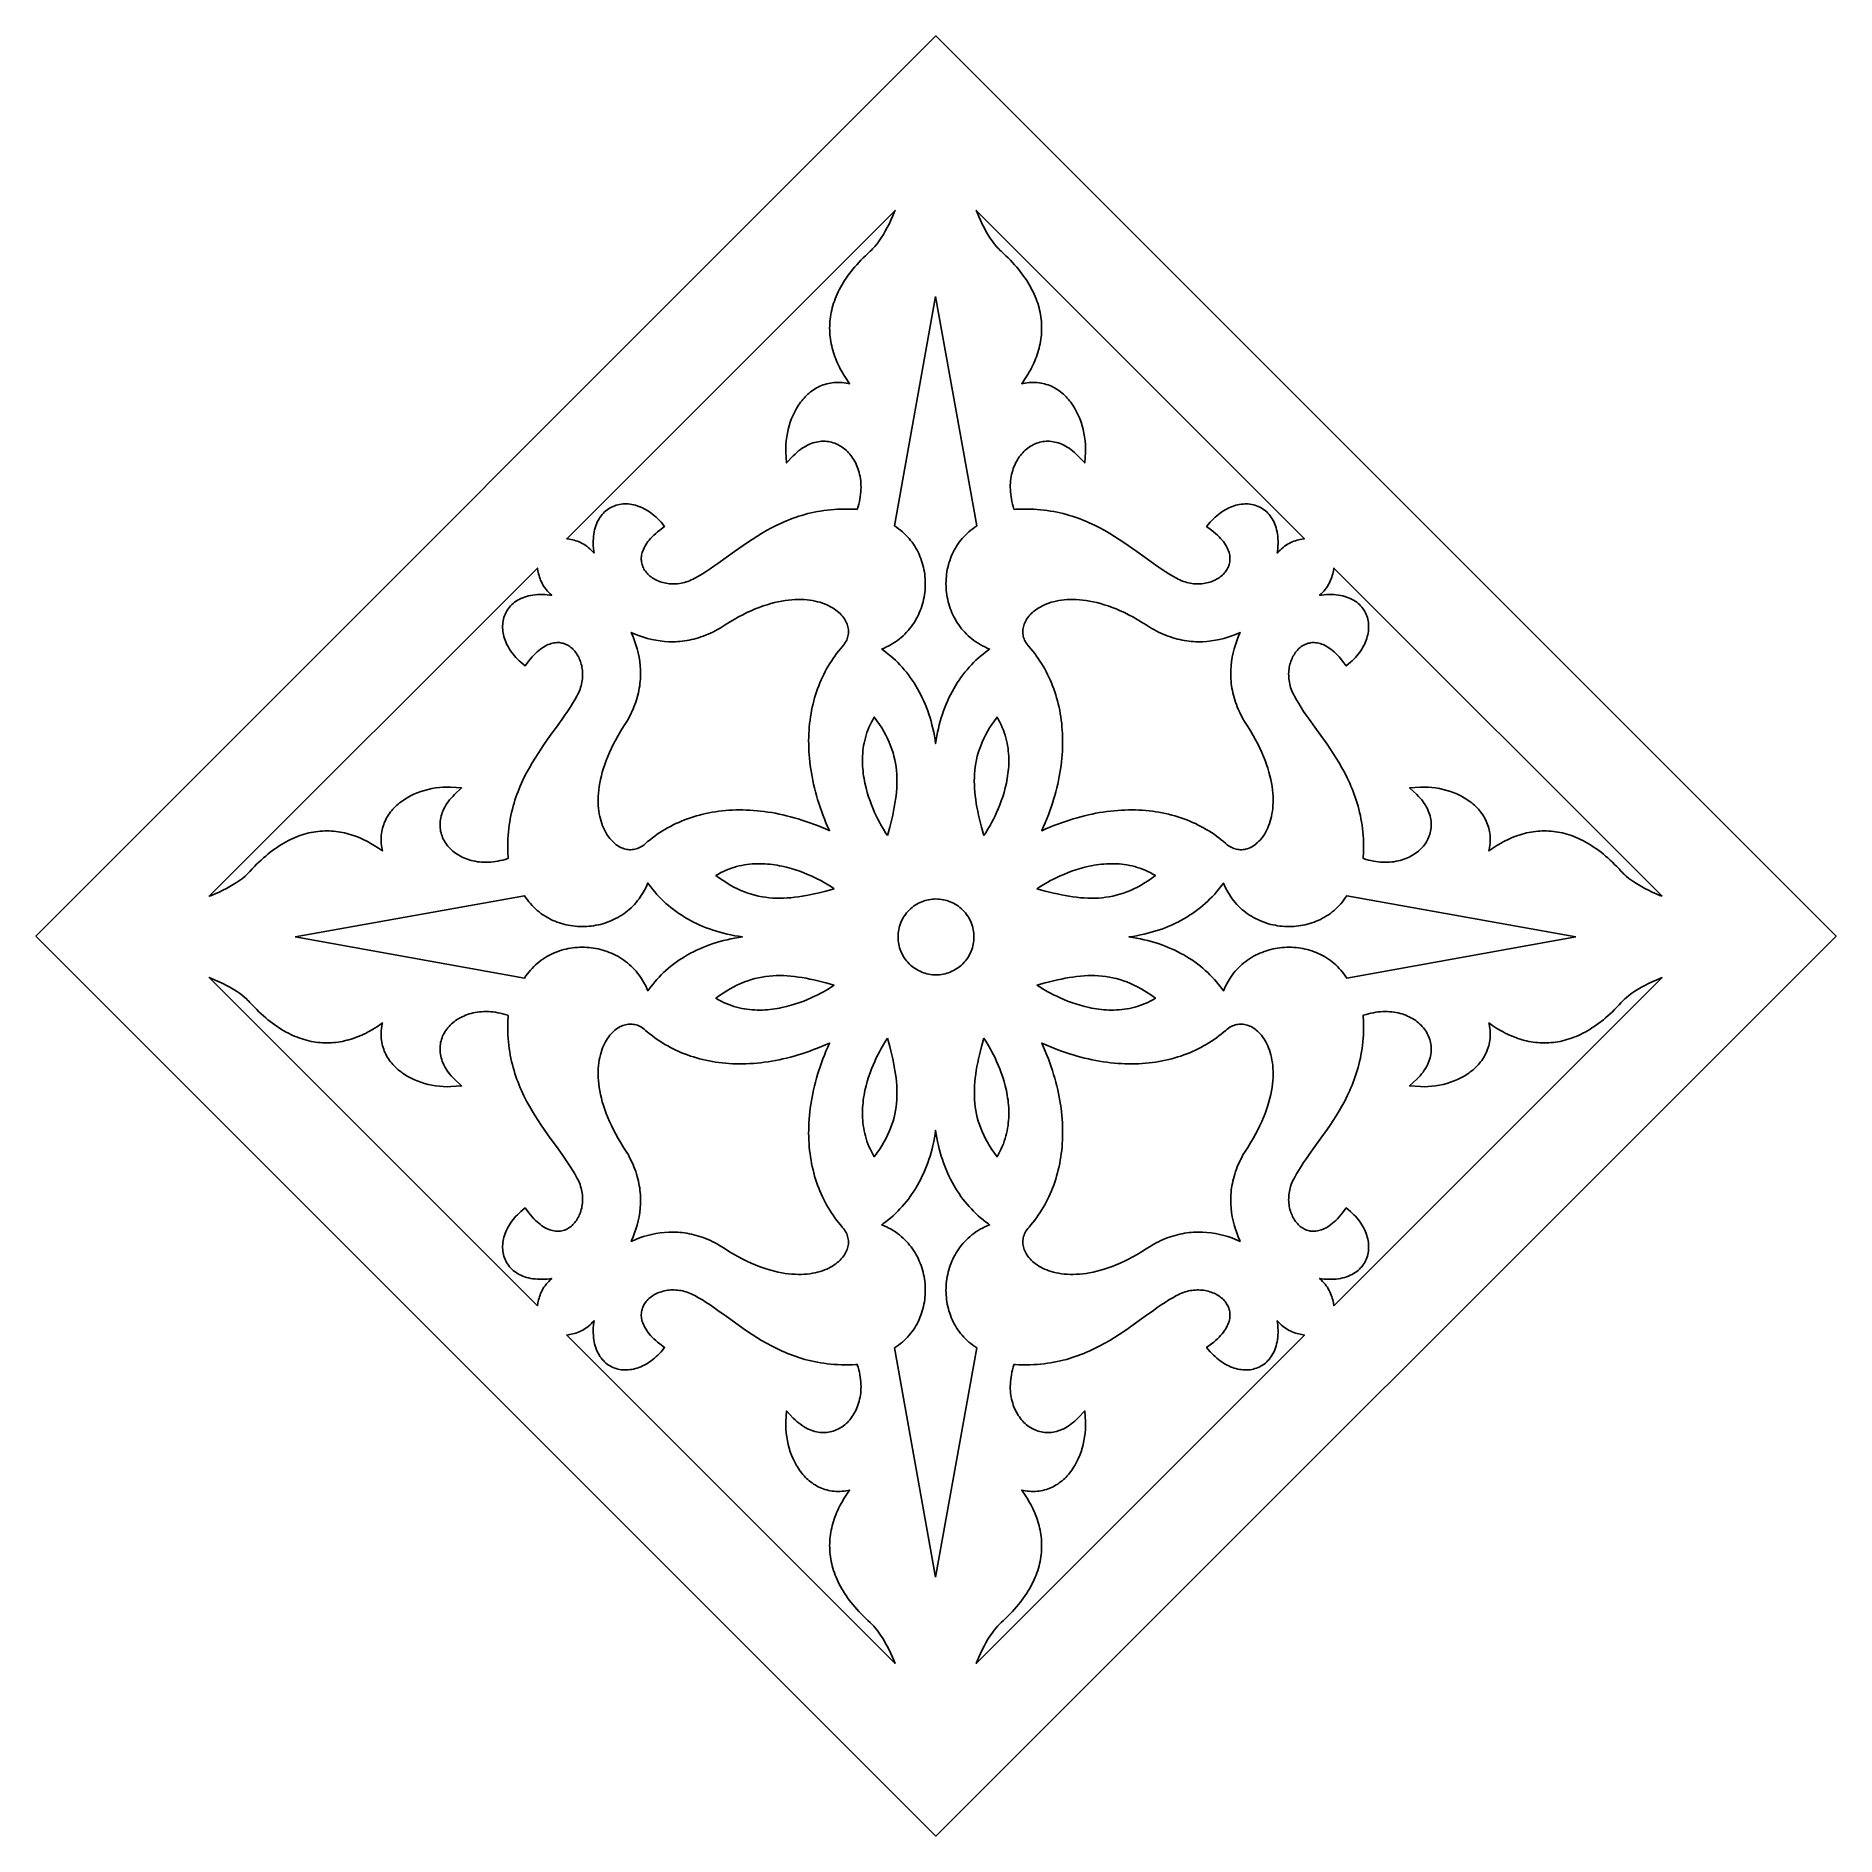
# Model space of a CAD drawing. Extents: x -43.3 to 43.4, y -43.3 to 43.4.
import ezdxf

# ---------------------------------------------------------------- set-up
doc = ezdxf.new("R2010")
doc.units = 0
doc.header["$MEASUREMENT"] = 0
doc.layers.get('0').update_dxf_attribs({"linetype": 'CONTINUOUS'})
doc.layers.add('LAYER_1', color=18, linetype='CONTINUOUS')

msp = doc.modelspace()

# ---------------------------------------------------------------- linework, layer by layer
msp.add_lwpolyline([(-43.345, 0.044), (0.017, -43.318), (43.379, 0.044), (0.017, 43.406)], close=True)
at = {"layer": 'LAYER_1'}
for points in [[(-5.083, 29.762), (-5.069, 29.871), (-5.052, 29.98), (-5.032, 30.089), (-5.008, 30.198), (-4.981, 30.307), (-4.95, 30.417), (-4.916, 30.526), (-4.879, 30.636), (-4.838, 30.746), (-4.794, 30.855), (-4.747, 30.965), (-4.696, 31.075), (-4.641, 31.184), (-4.583, 31.294), (-4.521, 31.403), (-4.456, 31.513), (-4.387, 31.622), (-4.315, 31.732), (-4.239, 31.841), (-4.159, 31.951), (-4.076, 32.06), (-3.989, 32.169), (-3.898, 32.278), (-3.803, 32.387), (-3.705, 32.496), (-3.603, 32.604), (-3.496, 32.713), (-3.387, 32.821), (-3.273, 32.929), (-3.156, 33.036), (-3.097, 33.092), (-3.04, 33.148), (-2.984, 33.208), (-2.929, 33.269), (-2.821, 33.4), (-2.717, 33.539), (-2.617, 33.687), (-2.52, 33.842), (-2.426, 34.004), (-2.335, 34.172), (-2.247, 34.346), (-2.162, 34.525), (-2.079, 34.709), (-1.999, 34.896), (-1.956, 35), (-17.77, 19.185), (-17.637, 19.163), (-17.487, 19.13), (-17.41, 19.11), (-17.334, 19.087), (-17.258, 19.06), (-17.182, 19.03), (-17.107, 18.997), (-17.031, 18.959), (-16.957, 18.918), (-16.883, 18.872), (-16.809, 18.821), (-16.737, 18.766), (-16.665, 18.705), (-16.595, 18.64), (-16.525, 18.569), (-16.459, 18.496), (-16.471, 18.583), (-16.484, 18.711), (-16.493, 18.836), (-16.496, 18.957), (-16.496, 19.075), (-16.491, 19.189), (-16.482, 19.3), (-16.468, 19.407), (-16.45, 19.511), (-16.429, 19.612), (-16.403, 19.709), (-16.374, 19.802), (-16.34, 19.892), (-16.304, 19.979), (-16.263, 20.061), (-16.219, 20.14), (-16.172, 20.215), (-16.121, 20.286), (-16.067, 20.353), (-16.01, 20.417), (-15.95, 20.476), (-15.888, 20.531), (-15.823, 20.582), (-15.755, 20.629), (-15.685, 20.671), (-15.613, 20.71), (-15.539, 20.744), (-15.464, 20.774), (-15.386, 20.799), (-15.307, 20.82), (-15.227, 20.837), (-15.146, 20.85), (-15.063, 20.858), (-14.98, 20.862), (-14.895, 20.862), (-14.811, 20.858), (-14.725, 20.849), (-14.64, 20.836), (-14.554, 20.819), (-14.467, 20.798), (-14.381, 20.773), (-14.295, 20.743), (-14.209, 20.71), (-14.123, 20.672), (-14.038, 20.63), (-13.953, 20.584), (-13.869, 20.534), (-13.786, 20.48), (-13.703, 20.422), (-13.622, 20.359), (-13.541, 20.293), (-13.462, 20.223), (-13.383, 20.148), (-13.307, 20.069), (-13.231, 19.987), (-13.056, 19.78), (-13.294, 19.602), (-13.395, 19.521), (-13.489, 19.44), (-13.576, 19.36), (-13.657, 19.28), (-13.731, 19.201), (-13.799, 19.122), (-13.861, 19.044), (-13.917, 18.967), (-13.967, 18.891), (-14.011, 18.815), (-14.049, 18.741), (-14.083, 18.668), (-14.111, 18.596), (-14.134, 18.526), (-14.152, 18.456), (-14.166, 18.388), (-14.175, 18.321), (-14.18, 18.256), (-14.181, 18.191), (-14.178, 18.128), (-14.171, 18.067), (-14.16, 18.006), (-14.145, 17.947), (-14.127, 17.889), (-14.105, 17.832), (-14.08, 17.777), (-14.052, 17.723), (-14.02, 17.67), (-13.985, 17.618), (-13.947, 17.569), (-13.905, 17.52), (-13.861, 17.473), (-13.814, 17.428), (-13.764, 17.385), (-13.711, 17.344), (-13.656, 17.305), (-13.598, 17.267), (-13.538, 17.232), (-13.476, 17.199), (-13.411, 17.169), (-13.344, 17.141), (-13.276, 17.115), (-13.206, 17.092), (-13.134, 17.071), (-13.06, 17.054), (-12.985, 17.039), (-12.909, 17.027), (-12.831, 17.018), (-12.753, 17.012), (-12.673, 17.008), (-12.593, 17.009), (-12.512, 17.012), (-12.431, 17.019), (-12.349, 17.029), (-12.266, 17.042), (-12.184, 17.059), (-12.101, 17.079), (-12.018, 17.103), (-11.935, 17.131), (-11.853, 17.163), (-11.771, 17.198), (-11.689, 17.237), (-11.606, 17.282), (-11.422, 17.383), (-11.239, 17.491), (-11.054, 17.608), (-10.868, 17.731), (-10.68, 17.86), (-10.489, 17.993), (-10.099, 18.274), (-9.697, 18.565), (-9.28, 18.86), (-9.064, 19.008), (-8.844, 19.154), (-8.618, 19.298), (-8.387, 19.438), (-8.15, 19.575), (-7.906, 19.707), (-7.657, 19.834), (-7.4, 19.953), (-7.269, 20.011), (-7.136, 20.066), (-7.001, 20.12), (-6.864, 20.171), (-6.725, 20.22), (-6.585, 20.267), (-6.442, 20.311), (-6.297, 20.353), (-6.15, 20.392), (-6.001, 20.428), (-5.849, 20.462), (-5.696, 20.492), (-5.54, 20.52), (-5.381, 20.544), (-5.221, 20.565), (-5.058, 20.582), (-4.893, 20.596), (-4.725, 20.607), (-4.554, 20.613), (-4.382, 20.616), (-4.206, 20.615), (-4.028, 20.611), (-3.848, 20.601), (-3.781, 20.597), (-3.775, 20.613), (-3.737, 20.735), (-3.703, 20.855), (-3.675, 20.975), (-3.651, 21.092), (-3.631, 21.209), (-3.616, 21.324), (-3.605, 21.437), (-3.599, 21.549), (-3.596, 21.659), (-3.598, 21.767), (-3.603, 21.873), (-3.612, 21.978), (-3.625, 22.08), (-3.642, 22.181), (-3.662, 22.279), (-3.685, 22.375), (-3.712, 22.469), (-3.742, 22.56), (-3.775, 22.649), (-3.811, 22.736), (-3.85, 22.819), (-3.891, 22.901), (-3.936, 22.979), (-3.983, 23.055), (-4.033, 23.128), (-4.085, 23.197), (-4.139, 23.264), (-4.196, 23.328), (-4.254, 23.389), (-4.315, 23.446), (-4.378, 23.5), (-4.442, 23.551), (-4.509, 23.599), (-4.577, 23.643), (-4.646, 23.683), (-4.717, 23.72), (-4.789, 23.753), (-4.863, 23.783), (-4.938, 23.808), (-5.014, 23.83), (-5.092, 23.848), (-5.17, 23.862), (-5.249, 23.873), (-5.329, 23.879), (-5.41, 23.88), (-5.492, 23.878), (-5.575, 23.871), (-5.658, 23.86), (-5.742, 23.844), (-5.826, 23.824), (-5.911, 23.799), (-5.997, 23.769), (-6.082, 23.735), (-6.169, 23.695), (-6.255, 23.65), (-6.341, 23.6), (-6.428, 23.544), (-6.514, 23.483), (-6.601, 23.416), (-6.687, 23.344), (-6.772, 23.266), (-6.858, 23.182), (-7.182, 22.838), (-7.215, 23.36), (-7.218, 23.542), (-7.212, 23.724), (-7.198, 23.907), (-7.175, 24.09), (-7.145, 24.271), (-7.106, 24.451), (-7.059, 24.629), (-7.004, 24.804), (-6.941, 24.975), (-6.87, 25.142), (-6.791, 25.305), (-6.705, 25.462), (-6.658, 25.539), (-6.61, 25.614), (-6.56, 25.687), (-6.508, 25.759), (-6.454, 25.829), (-6.398, 25.896), (-6.34, 25.962), (-6.281, 26.026), (-6.219, 26.088), (-6.155, 26.147), (-6.09, 26.204), (-6.022, 26.258), (-5.953, 26.31), (-5.882, 26.36), (-5.809, 26.406), (-5.734, 26.45), (-5.657, 26.491), (-5.579, 26.528), (-5.498, 26.563), (-5.416, 26.594), (-5.333, 26.622), (-5.247, 26.647), (-5.16, 26.668), (-5.071, 26.686), (-4.981, 26.699), (-4.889, 26.709), (-4.796, 26.715), (-4.701, 26.717), (-4.604, 26.716), (-4.507, 26.71), (-4.408, 26.7), (-4.308, 26.685), (-4.206, 26.667), (-4.147, 26.654), (-4.282, 26.848), (-4.408, 27.045), (-4.524, 27.243), (-4.579, 27.344), (-4.631, 27.444), (-4.68, 27.545), (-4.727, 27.647), (-4.772, 27.749), (-4.814, 27.851), (-4.853, 27.954), (-4.889, 28.057), (-4.923, 28.161), (-4.954, 28.266), (-4.983, 28.37), (-5.008, 28.475), (-5.031, 28.581), (-5.051, 28.687), (-5.068, 28.793), (-5.081, 28.899), (-5.092, 29.006), (-5.1, 29.113), (-5.105, 29.221), (-5.107, 29.328), (-5.106, 29.436), (-5.102, 29.545), (-5.094, 29.653)], [(16.01, 20.416), (16.067, 20.353), (16.121, 20.286), (16.171, 20.215), (16.219, 20.14), (16.263, 20.061), (16.303, 19.978), (16.34, 19.892), (16.374, 19.802), (16.403, 19.709), (16.429, 19.612), (16.45, 19.511), (16.468, 19.407), (16.481, 19.3), (16.491, 19.189), (16.496, 19.074), (16.496, 18.957), (16.493, 18.835), (16.484, 18.711), (16.471, 18.583), (16.459, 18.495), (16.525, 18.569), (16.595, 18.64), (16.665, 18.705), (16.737, 18.766), (16.809, 18.821), (16.883, 18.872), (16.957, 18.918), (17.031, 18.959), (17.107, 18.997), (17.182, 19.03), (17.258, 19.06), (17.334, 19.087), (17.41, 19.11), (17.487, 19.13), (17.637, 19.163), (17.77, 19.185), (1.956, 35), (1.999, 34.896), (2.079, 34.709), (2.162, 34.525), (2.247, 34.346), (2.335, 34.172), (2.426, 34.004), (2.52, 33.842), (2.617, 33.687), (2.717, 33.539), (2.821, 33.4), (2.929, 33.268), (2.984, 33.207), (3.04, 33.148), (3.097, 33.091), (3.156, 33.036), (3.273, 32.929), (3.387, 32.821), (3.496, 32.713), (3.602, 32.604), (3.705, 32.495), (3.803, 32.387), (3.898, 32.278), (3.989, 32.169), (4.076, 32.06), (4.159, 31.95), (4.239, 31.841), (4.315, 31.732), (4.387, 31.622), (4.456, 31.513), (4.521, 31.403), (4.583, 31.294), (4.641, 31.184), (4.696, 31.074), (4.747, 30.965), (4.794, 30.855), (4.838, 30.746), (4.879, 30.636), (4.916, 30.526), (4.95, 30.417), (4.981, 30.307), (5.008, 30.198), (5.032, 30.089), (5.052, 29.98), (5.069, 29.871), (5.083, 29.762), (5.094, 29.653), (5.102, 29.545), (5.106, 29.436), (5.107, 29.328), (5.105, 29.221), (5.1, 29.113), (5.092, 29.006), (5.081, 28.899), (5.068, 28.793), (5.051, 28.687), (5.031, 28.581), (5.008, 28.475), (4.983, 28.37), (4.954, 28.266), (4.923, 28.161), (4.889, 28.057), (4.853, 27.954), (4.814, 27.851), (4.772, 27.749), (4.727, 27.647), (4.68, 27.545), (4.631, 27.444), (4.579, 27.344), (4.524, 27.243), (4.408, 27.045), (4.282, 26.848), (4.147, 26.654), (4.206, 26.667), (4.308, 26.685), (4.408, 26.7), (4.507, 26.71), (4.604, 26.716), (4.701, 26.718), (4.795, 26.715), (4.889, 26.709), (4.981, 26.699), (5.071, 26.686), (5.16, 26.668), (5.247, 26.647), (5.332, 26.623), (5.416, 26.595), (5.498, 26.563), (5.579, 26.529), (5.657, 26.491), (5.734, 26.45), (5.809, 26.406), (5.882, 26.36), (5.953, 26.31), (6.022, 26.258), (6.09, 26.204), (6.155, 26.147), (6.219, 26.088), (6.281, 26.026), (6.34, 25.962), (6.398, 25.896), (6.454, 25.829), (6.508, 25.759), (6.56, 25.687), (6.61, 25.614), (6.658, 25.539), (6.705, 25.462), (6.791, 25.305), (6.87, 25.143), (6.941, 24.975), (7.004, 24.804), (7.059, 24.629), (7.106, 24.451), (7.144, 24.271), (7.175, 24.09), (7.198, 23.907), (7.212, 23.725), (7.218, 23.542), (7.215, 23.36), (7.182, 22.838), (6.858, 23.182), (6.772, 23.266), (6.687, 23.344), (6.6, 23.417), (6.514, 23.483), (6.428, 23.544), (6.341, 23.6), (6.255, 23.65), (6.168, 23.695), (6.082, 23.735), (5.997, 23.769), (5.911, 23.799), (5.826, 23.824), (5.742, 23.844), (5.658, 23.86), (5.575, 23.871), (5.492, 23.878), (5.41, 23.88), (5.329, 23.879), (5.249, 23.873), (5.17, 23.862), (5.091, 23.848), (5.014, 23.83), (4.938, 23.808), (4.863, 23.783), (4.789, 23.753), (4.717, 23.72), (4.646, 23.683), (4.576, 23.643), (4.508, 23.599), (4.442, 23.551), (4.378, 23.5), (4.315, 23.446), (4.254, 23.389), (4.195, 23.328), (4.139, 23.264), (4.085, 23.197), (4.032, 23.127), (3.983, 23.055), (3.936, 22.979), (3.891, 22.901), (3.85, 22.819), (3.811, 22.735), (3.775, 22.649), (3.742, 22.56), (3.712, 22.469), (3.685, 22.375), (3.662, 22.279), (3.642, 22.181), (3.625, 22.08), (3.612, 21.978), (3.603, 21.873), (3.598, 21.767), (3.596, 21.659), (3.599, 21.549), (3.605, 21.437), (3.616, 21.324), (3.631, 21.209), (3.651, 21.092), (3.675, 20.974), (3.703, 20.855), (3.737, 20.735), (3.775, 20.613), (3.781, 20.596), (3.848, 20.601), (4.028, 20.61), (4.206, 20.615), (4.382, 20.616), (4.554, 20.613), (4.725, 20.607), (4.893, 20.596), (5.058, 20.582), (5.221, 20.565), (5.381, 20.544), (5.54, 20.52), (5.696, 20.492), (5.849, 20.462), (6.001, 20.428), (6.15, 20.392), (6.297, 20.353), (6.442, 20.311), (6.585, 20.267), (6.725, 20.22), (6.864, 20.171), (7.001, 20.12), (7.136, 20.066), (7.269, 20.011), (7.4, 19.953), (7.657, 19.833), (7.906, 19.707), (8.15, 19.575), (8.387, 19.438), (8.618, 19.297), (8.843, 19.154), (9.064, 19.008), (9.28, 18.86), (9.697, 18.565), (10.099, 18.274), (10.489, 17.993), (10.679, 17.859), (10.868, 17.731), (11.054, 17.608), (11.239, 17.491), (11.422, 17.383), (11.606, 17.282), (11.689, 17.237), (11.771, 17.198), (11.853, 17.163), (11.935, 17.131), (12.018, 17.103), (12.101, 17.079), (12.183, 17.059), (12.266, 17.042), (12.348, 17.029), (12.43, 17.019), (12.512, 17.012), (12.593, 17.009), (12.673, 17.008), (12.753, 17.011), (12.831, 17.018), (12.909, 17.027), (12.985, 17.039), (13.06, 17.054), (13.133, 17.071), (13.205, 17.092), (13.276, 17.115), (13.344, 17.141), (13.411, 17.169), (13.476, 17.199), (13.538, 17.232), (13.598, 17.267), (13.656, 17.305), (13.711, 17.344), (13.764, 17.385), (13.814, 17.428), (13.861, 17.473), (13.905, 17.52), (13.947, 17.568), (13.985, 17.618), (14.02, 17.67), (14.052, 17.723), (14.08, 17.777), (14.105, 17.832), (14.127, 17.889), (14.145, 17.947), (14.16, 18.006), (14.171, 18.067), (14.178, 18.128), (14.181, 18.191), (14.18, 18.256), (14.175, 18.321), (14.166, 18.388), (14.152, 18.456), (14.134, 18.525), (14.111, 18.596), (14.083, 18.668), (14.049, 18.741), (14.011, 18.815), (13.966, 18.89), (13.917, 18.967), (13.861, 19.044), (13.799, 19.122), (13.731, 19.201), (13.657, 19.28), (13.576, 19.36), (13.489, 19.44), (13.394, 19.521), (13.293, 19.602), (13.056, 19.78), (13.231, 19.986), (13.307, 20.069), (13.383, 20.148), (13.461, 20.222), (13.541, 20.293), (13.621, 20.359), (13.703, 20.422), (13.786, 20.48), (13.869, 20.534), (13.953, 20.584), (14.038, 20.63), (14.123, 20.672), (14.209, 20.709), (14.295, 20.743), (14.381, 20.772), (14.467, 20.798), (14.553, 20.819), (14.639, 20.836), (14.725, 20.849), (14.811, 20.857), (14.895, 20.862), (14.98, 20.862), (15.063, 20.858), (15.145, 20.85), (15.227, 20.837), (15.307, 20.82), (15.386, 20.799), (15.464, 20.773), (15.539, 20.744), (15.613, 20.709), (15.685, 20.671), (15.755, 20.628), (15.823, 20.582), (15.888, 20.531), (15.95, 20.476)], [(0, 30.851), (-1.983, 19.805), (-1.882, 19.738), (-1.785, 19.669), (-1.691, 19.597), (-1.602, 19.521), (-1.515, 19.444), (-1.432, 19.363), (-1.353, 19.28), (-1.277, 19.195), (-1.205, 19.107), (-1.136, 19.017), (-1.071, 18.925), (-1.009, 18.831), (-0.951, 18.735), (-0.897, 18.637), (-0.846, 18.538), (-0.798, 18.437), (-0.754, 18.335), (-0.713, 18.231), (-0.676, 18.126), (-0.643, 18.02), (-0.613, 17.913), (-0.586, 17.806), (-0.563, 17.697), (-0.543, 17.587), (-0.527, 17.477), (-0.515, 17.367), (-0.506, 17.256), (-0.5, 17.145), (-0.498, 17.034), (-0.499, 16.922), (-0.504, 16.811), (-0.512, 16.7), (-0.524, 16.589), (-0.539, 16.478), (-0.558, 16.368), (-0.58, 16.259), (-0.606, 16.15), (-0.635, 16.042), (-0.667, 15.935), (-0.703, 15.829), (-0.743, 15.724), (-0.786, 15.62), (-0.832, 15.518), (-0.882, 15.417), (-0.935, 15.318), (-0.992, 15.22), (-1.052, 15.124), (-1.116, 15.03), (-1.183, 14.938), (-1.253, 14.848), (-1.327, 14.76), (-1.404, 14.675), (-1.485, 14.592), (-1.569, 14.511), (-1.656, 14.433), (-1.747, 14.358), (-1.842, 14.286), (-1.939, 14.216), (-2.041, 14.15), (-2.145, 14.087), (-2.253, 14.027), (-2.365, 13.97), (-2.479, 13.917), (-2.598, 13.868), (-2.528, 13.815), (-2.405, 13.724), (-2.285, 13.63), (-2.167, 13.532), (-2.051, 13.431), (-1.938, 13.326), (-1.828, 13.218), (-1.72, 13.107), (-1.614, 12.992), (-1.512, 12.874), (-1.412, 12.753), (-1.314, 12.628), (-1.22, 12.501), (-1.128, 12.37), (-1.04, 12.235), (-0.954, 12.098), (-0.871, 11.958), (-0.792, 11.814), (-0.715, 11.668), (-0.642, 11.518), (-0.572, 11.366), (-0.505, 11.21), (-0.442, 11.052), (-0.381, 10.891), (-0.325, 10.726), (-0.271, 10.559), (-0.222, 10.39), (-0.176, 10.217), (-0.133, 10.042), (-0.094, 9.864), (-0.059, 9.683), (-0.028, 9.499), (0, 9.313), (0.027, 9.499), (0.059, 9.683), (0.094, 9.864), (0.133, 10.042), (0.175, 10.217), (0.222, 10.39), (0.271, 10.559), (0.325, 10.726), (0.381, 10.891), (0.441, 11.052), (0.505, 11.21), (0.572, 11.366), (0.642, 11.518), (0.715, 11.668), (0.792, 11.814), (0.871, 11.958), (0.954, 12.098), (1.04, 12.236), (1.128, 12.37), (1.22, 12.501), (1.314, 12.628), (1.411, 12.753), (1.511, 12.874), (1.614, 12.992), (1.72, 13.107), (1.828, 13.218), (1.938, 13.326), (2.051, 13.431), (2.167, 13.532), (2.285, 13.63), (2.405, 13.724), (2.528, 13.815), (2.597, 13.868), (2.479, 13.917), (2.364, 13.97), (2.253, 14.027), (2.145, 14.087), (2.041, 14.15), (1.939, 14.216), (1.842, 14.286), (1.747, 14.358), (1.656, 14.433), (1.569, 14.511), (1.485, 14.592), (1.404, 14.675), (1.327, 14.76), (1.253, 14.848), (1.182, 14.938), (1.115, 15.03), (1.052, 15.124), (0.992, 15.22), (0.935, 15.318), (0.882, 15.417), (0.832, 15.518), (0.786, 15.62), (0.743, 15.724), (0.703, 15.829), (0.667, 15.935), (0.635, 16.042), (0.606, 16.15), (0.58, 16.259), (0.558, 16.368), (0.539, 16.478), (0.524, 16.589), (0.512, 16.7), (0.504, 16.811), (0.499, 16.922), (0.498, 17.034), (0.5, 17.145), (0.505, 17.256), (0.515, 17.367), (0.527, 17.477), (0.543, 17.587), (0.563, 17.697), (0.586, 17.806), (0.612, 17.914), (0.642, 18.021), (0.676, 18.127), (0.713, 18.231), (0.754, 18.335), (0.798, 18.437), (0.845, 18.538), (0.897, 18.638), (0.951, 18.735), (1.009, 18.831), (1.071, 18.925), (1.136, 19.017), (1.205, 19.107), (1.277, 19.195), (1.353, 19.28), (1.432, 19.363), (1.515, 19.444), (1.601, 19.522), (1.691, 19.597), (1.785, 19.669), (1.882, 19.738), (1.982, 19.805)], [(-19.122, 13.799), (-19.201, 13.731), (-19.28, 13.657), (-19.36, 13.576), (-19.44, 13.489), (-19.521, 13.395), (-19.602, 13.294), (-19.78, 13.056), (-19.987, 13.231), (-20.069, 13.307), (-20.148, 13.383), (-20.222, 13.462), (-20.293, 13.541), (-20.359, 13.622), (-20.422, 13.703), (-20.48, 13.786), (-20.534, 13.869), (-20.584, 13.953), (-20.63, 14.038), (-20.672, 14.123), (-20.71, 14.209), (-20.743, 14.295), (-20.773, 14.381), (-20.798, 14.467), (-20.819, 14.554), (-20.836, 14.64), (-20.849, 14.725), (-20.857, 14.811), (-20.862, 14.896), (-20.862, 14.98), (-20.858, 15.063), (-20.85, 15.146), (-20.837, 15.227), (-20.82, 15.307), (-20.799, 15.386), (-20.773, 15.464), (-20.744, 15.54), (-20.71, 15.613), (-20.671, 15.685), (-20.629, 15.755), (-20.582, 15.823), (-20.531, 15.888), (-20.476, 15.951), (-20.416, 16.01), (-20.353, 16.067), (-20.286, 16.121), (-20.215, 16.172), (-20.14, 16.219), (-20.061, 16.263), (-19.978, 16.304), (-19.892, 16.341), (-19.802, 16.374), (-19.709, 16.403), (-19.612, 16.429), (-19.511, 16.451), (-19.407, 16.468), (-19.3, 16.482), (-19.189, 16.491), (-19.075, 16.496), (-18.957, 16.497), (-18.836, 16.493), (-18.711, 16.484), (-18.583, 16.471), (-18.496, 16.46), (-18.569, 16.525), (-18.64, 16.595), (-18.705, 16.665), (-18.766, 16.737), (-18.821, 16.809), (-18.872, 16.883), (-18.918, 16.957), (-18.959, 17.031), (-18.997, 17.107), (-19.03, 17.182), (-19.06, 17.258), (-19.087, 17.334), (-19.11, 17.41), (-19.13, 17.487), (-19.163, 17.637), (-19.185, 17.77), (-35, 1.956), (-34.896, 1.999), (-34.709, 2.079), (-34.525, 2.162), (-34.346, 2.247), (-34.172, 2.335), (-34.004, 2.426), (-33.842, 2.52), (-33.687, 2.617), (-33.539, 2.717), (-33.4, 2.821), (-33.269, 2.929), (-33.208, 2.984), (-33.148, 3.04), (-33.092, 3.097), (-33.036, 3.157), (-32.929, 3.273), (-32.821, 3.387), (-32.713, 3.497), (-32.604, 3.603), (-32.495, 3.705), (-32.387, 3.803), (-32.278, 3.898), (-32.169, 3.989), (-32.06, 4.076), (-31.95, 4.159), (-31.841, 4.239), (-31.732, 4.315), (-31.622, 4.387), (-31.513, 4.456), (-31.403, 4.521), (-31.294, 4.583), (-31.184, 4.641), (-31.075, 4.696), (-30.965, 4.747), (-30.855, 4.794), (-30.746, 4.838), (-30.636, 4.879), (-30.526, 4.916), (-30.417, 4.95), (-30.307, 4.981), (-30.198, 5.008), (-30.089, 5.032), (-29.98, 5.052), (-29.871, 5.069), (-29.762, 5.083), (-29.653, 5.094), (-29.545, 5.102), (-29.436, 5.106), (-29.328, 5.107), (-29.221, 5.105), (-29.113, 5.101), (-29.006, 5.093), (-28.899, 5.082), (-28.793, 5.068), (-28.686, 5.051), (-28.581, 5.031), (-28.475, 5.008), (-28.37, 4.983), (-28.265, 4.954), (-28.161, 4.923), (-28.057, 4.889), (-27.954, 4.853), (-27.851, 4.814), (-27.749, 4.772), (-27.647, 4.727), (-27.545, 4.68), (-27.444, 4.631), (-27.343, 4.579), (-27.243, 4.524), (-27.045, 4.408), (-26.848, 4.283), (-26.654, 4.147), (-26.667, 4.206), (-26.685, 4.308), (-26.7, 4.408), (-26.71, 4.507), (-26.716, 4.605), (-26.717, 4.701), (-26.715, 4.796), (-26.709, 4.889), (-26.699, 4.981), (-26.686, 5.071), (-26.668, 5.16), (-26.647, 5.247), (-26.622, 5.333), (-26.594, 5.416), (-26.563, 5.499), (-26.528, 5.579), (-26.491, 5.657), (-26.45, 5.734), (-26.406, 5.809), (-26.36, 5.882), (-26.31, 5.953), (-26.258, 6.023), (-26.204, 6.09), (-26.147, 6.155), (-26.088, 6.219), (-26.026, 6.281), (-25.962, 6.34), (-25.896, 6.398), (-25.829, 6.454), (-25.759, 6.508), (-25.687, 6.56), (-25.614, 6.61), (-25.539, 6.658), (-25.462, 6.705), (-25.305, 6.791), (-25.142, 6.87), (-24.975, 6.941), (-24.804, 7.004), (-24.629, 7.059), (-24.451, 7.106), (-24.271, 7.145), (-24.09, 7.175), (-23.907, 7.198), (-23.724, 7.212), (-23.542, 7.218), (-23.36, 7.215), (-22.838, 7.182), (-23.182, 6.858), (-23.266, 6.773), (-23.344, 6.687), (-23.416, 6.601), (-23.483, 6.514), (-23.544, 6.428), (-23.6, 6.341), (-23.65, 6.255), (-23.695, 6.169), (-23.734, 6.083), (-23.769, 5.997), (-23.799, 5.911), (-23.824, 5.826), (-23.844, 5.742), (-23.86, 5.658), (-23.871, 5.575), (-23.878, 5.492), (-23.88, 5.41), (-23.878, 5.329), (-23.872, 5.249), (-23.862, 5.17), (-23.848, 5.092), (-23.83, 5.014), (-23.808, 4.938), (-23.783, 4.863), (-23.753, 4.79), (-23.72, 4.717), (-23.683, 4.646), (-23.642, 4.577), (-23.599, 4.509), (-23.551, 4.442), (-23.5, 4.378), (-23.446, 4.315), (-23.389, 4.254), (-23.328, 4.196), (-23.264, 4.139), (-23.197, 4.085), (-23.127, 4.033), (-23.055, 3.983), (-22.979, 3.936), (-22.9, 3.892), (-22.819, 3.85), (-22.735, 3.811), (-22.649, 3.775), (-22.56, 3.742), (-22.469, 3.712), (-22.375, 3.685), (-22.279, 3.662), (-22.181, 3.642), (-22.08, 3.625), (-21.978, 3.612), (-21.873, 3.603), (-21.767, 3.598), (-21.659, 3.596), (-21.549, 3.599), (-21.437, 3.606), (-21.324, 3.616), (-21.209, 3.631), (-21.092, 3.651), (-20.974, 3.675), (-20.855, 3.704), (-20.735, 3.737), (-20.613, 3.775), (-20.597, 3.781), (-20.601, 3.848), (-20.61, 4.028), (-20.615, 4.206), (-20.616, 4.382), (-20.613, 4.555), (-20.607, 4.725), (-20.596, 4.893), (-20.582, 5.058), (-20.565, 5.221), (-20.544, 5.382), (-20.52, 5.54), (-20.492, 5.696), (-20.462, 5.849), (-20.428, 6.001), (-20.392, 6.15), (-20.353, 6.297), (-20.311, 6.442), (-20.267, 6.585), (-20.22, 6.725), (-20.171, 6.864), (-20.12, 7.001), (-20.066, 7.136), (-20.011, 7.269), (-19.953, 7.4), (-19.833, 7.657), (-19.707, 7.907), (-19.575, 8.15), (-19.438, 8.387), (-19.297, 8.618), (-19.154, 8.844), (-19.008, 9.064), (-18.86, 9.28), (-18.565, 9.697), (-18.274, 10.099), (-17.993, 10.489), (-17.859, 10.68), (-17.731, 10.868), (-17.608, 11.054), (-17.491, 11.239), (-17.383, 11.422), (-17.282, 11.606), (-17.237, 11.689), (-17.198, 11.771), (-17.163, 11.853), (-17.131, 11.935), (-17.103, 12.018), (-17.079, 12.101), (-17.059, 12.184), (-17.042, 12.266), (-17.029, 12.348), (-17.019, 12.431), (-17.012, 12.512), (-17.009, 12.593), (-17.009, 12.673), (-17.012, 12.753), (-17.018, 12.831), (-17.027, 12.909), (-17.039, 12.985), (-17.054, 13.06), (-17.071, 13.134), (-17.092, 13.206), (-17.115, 13.276), (-17.141, 13.344), (-17.169, 13.411), (-17.199, 13.476), (-17.232, 13.538), (-17.267, 13.598), (-17.305, 13.656), (-17.344, 13.711), (-17.385, 13.764), (-17.428, 13.814), (-17.473, 13.861), (-17.52, 13.905), (-17.569, 13.947), (-17.618, 13.985), (-17.67, 14.02), (-17.723, 14.052), (-17.777, 14.08), (-17.832, 14.105), (-17.889, 14.127), (-17.947, 14.145), (-18.006, 14.16), (-18.067, 14.171), (-18.128, 14.178), (-18.191, 14.181), (-18.256, 14.18), (-18.321, 14.175), (-18.388, 14.166), (-18.456, 14.152), (-18.525, 14.134), (-18.596, 14.111), (-18.668, 14.083), (-18.741, 14.049), (-18.815, 14.011), (-18.891, 13.967), (-18.967, 13.917), (-19.044, 13.861)], [(35, 1.956), (19.185, 17.77), (19.163, 17.637), (19.13, 17.487), (19.11, 17.41), (19.086, 17.334), (19.06, 17.258), (19.03, 17.182), (18.997, 17.107), (18.959, 17.031), (18.918, 16.957), (18.872, 16.883), (18.821, 16.809), (18.766, 16.737), (18.705, 16.665), (18.64, 16.595), (18.569, 16.525), (18.495, 16.459), (18.583, 16.471), (18.711, 16.484), (18.835, 16.493), (18.957, 16.496), (19.074, 16.496), (19.189, 16.491), (19.3, 16.481), (19.407, 16.468), (19.511, 16.45), (19.612, 16.429), (19.709, 16.403), (19.802, 16.374), (19.892, 16.34), (19.978, 16.303), (20.061, 16.263), (20.14, 16.219), (20.215, 16.171), (20.286, 16.121), (20.353, 16.067), (20.416, 16.01), (20.476, 15.95), (20.531, 15.888), (20.582, 15.823), (20.628, 15.755), (20.671, 15.685), (20.709, 15.613), (20.744, 15.539), (20.773, 15.464), (20.799, 15.386), (20.82, 15.307), (20.837, 15.227), (20.85, 15.145), (20.858, 15.063), (20.862, 14.98), (20.862, 14.895), (20.857, 14.811), (20.849, 14.725), (20.836, 14.639), (20.819, 14.553), (20.798, 14.467), (20.772, 14.381), (20.743, 14.295), (20.709, 14.209), (20.672, 14.123), (20.63, 14.038), (20.584, 13.953), (20.534, 13.869), (20.48, 13.786), (20.422, 13.703), (20.359, 13.621), (20.293, 13.541), (20.222, 13.461), (20.148, 13.383), (20.069, 13.307), (19.986, 13.231), (19.78, 13.056), (19.602, 13.293), (19.521, 13.394), (19.44, 13.489), (19.36, 13.576), (19.28, 13.657), (19.201, 13.731), (19.122, 13.799), (19.044, 13.861), (18.967, 13.917), (18.89, 13.966), (18.815, 14.011), (18.741, 14.049), (18.668, 14.083), (18.596, 14.111), (18.525, 14.134), (18.456, 14.152), (18.388, 14.166), (18.321, 14.175), (18.256, 14.18), (18.191, 14.181), (18.128, 14.178), (18.067, 14.171), (18.006, 14.16), (17.947, 14.145), (17.889, 14.127), (17.832, 14.105), (17.777, 14.08), (17.723, 14.052), (17.67, 14.02), (17.618, 13.985), (17.568, 13.947), (17.52, 13.905), (17.473, 13.861), (17.428, 13.814), (17.385, 13.764), (17.344, 13.711), (17.305, 13.656), (17.267, 13.598), (17.232, 13.538), (17.199, 13.476), (17.169, 13.411), (17.141, 13.344), (17.115, 13.276), (17.092, 13.205), (17.071, 13.133), (17.054, 13.06), (17.039, 12.985), (17.027, 12.909), (17.018, 12.831), (17.011, 12.753), (17.008, 12.673), (17.009, 12.593), (17.012, 12.512), (17.019, 12.43), (17.029, 12.348), (17.042, 12.266), (17.059, 12.183), (17.079, 12.101), (17.103, 12.018), (17.131, 11.935), (17.163, 11.853), (17.198, 11.771), (17.237, 11.689), (17.282, 11.606), (17.383, 11.422), (17.491, 11.239), (17.608, 11.054), (17.731, 10.868), (17.859, 10.679), (17.993, 10.489), (18.274, 10.099), (18.565, 9.697), (18.86, 9.28), (19.008, 9.064), (19.154, 8.843), (19.297, 8.618), (19.438, 8.387), (19.575, 8.15), (19.707, 7.906), (19.833, 7.657), (19.953, 7.4), (20.011, 7.269), (20.066, 7.136), (20.12, 7.001), (20.171, 6.864), (20.22, 6.725), (20.267, 6.585), (20.311, 6.442), (20.353, 6.297), (20.392, 6.15), (20.428, 6.001), (20.462, 5.849), (20.492, 5.696), (20.52, 5.54), (20.544, 5.381), (20.565, 5.221), (20.582, 5.058), (20.596, 4.893), (20.607, 4.725), (20.613, 4.554), (20.616, 4.382), (20.615, 4.206), (20.61, 4.028), (20.601, 3.848), (20.596, 3.781), (20.613, 3.775), (20.735, 3.737), (20.855, 3.703), (20.974, 3.675), (21.092, 3.651), (21.209, 3.631), (21.324, 3.616), (21.437, 3.605), (21.549, 3.599), (21.659, 3.596), (21.767, 3.598), (21.873, 3.603), (21.978, 3.612), (22.08, 3.625), (22.181, 3.642), (22.279, 3.662), (22.375, 3.685), (22.469, 3.712), (22.56, 3.742), (22.649, 3.775), (22.735, 3.811), (22.819, 3.85), (22.901, 3.891), (22.979, 3.936), (23.055, 3.983), (23.127, 4.032), (23.197, 4.085), (23.264, 4.139), (23.328, 4.195), (23.389, 4.254), (23.446, 4.315), (23.5, 4.378), (23.551, 4.442), (23.599, 4.508), (23.643, 4.576), (23.683, 4.646), (23.72, 4.717), (23.753, 4.789), (23.783, 4.863), (23.808, 4.938), (23.83, 5.014), (23.848, 5.091), (23.862, 5.17), (23.873, 5.249), (23.879, 5.329), (23.88, 5.41), (23.878, 5.492), (23.871, 5.575), (23.86, 5.658), (23.844, 5.742), (23.824, 5.826), (23.799, 5.911), (23.769, 5.997), (23.735, 6.082), (23.695, 6.168), (23.65, 6.255), (23.6, 6.341), (23.544, 6.428), (23.483, 6.514), (23.417, 6.6), (23.344, 6.687), (23.266, 6.772), (23.182, 6.858), (22.838, 7.182), (23.36, 7.215), (23.542, 7.218), (23.725, 7.212), (23.907, 7.198), (24.09, 7.175), (24.271, 7.144), (24.451, 7.106), (24.629, 7.059), (24.804, 7.004), (24.975, 6.941), (25.143, 6.87), (25.305, 6.791), (25.462, 6.705), (25.539, 6.658), (25.614, 6.61), (25.687, 6.56), (25.759, 6.508), (25.829, 6.454), (25.896, 6.398), (25.962, 6.34), (26.026, 6.281), (26.088, 6.219), (26.147, 6.155), (26.204, 6.09), (26.258, 6.022), (26.31, 5.953), (26.36, 5.882), (26.406, 5.809), (26.45, 5.734), (26.491, 5.657), (26.529, 5.579), (26.563, 5.498), (26.595, 5.416), (26.623, 5.332), (26.647, 5.247), (26.668, 5.16), (26.686, 5.071), (26.699, 4.981), (26.709, 4.889), (26.715, 4.795), (26.718, 4.701), (26.716, 4.604), (26.71, 4.507), (26.7, 4.408), (26.685, 4.308), (26.667, 4.206), (26.654, 4.147), (26.848, 4.282), (27.045, 4.408), (27.243, 4.524), (27.344, 4.579), (27.444, 4.631), (27.545, 4.68), (27.647, 4.727), (27.749, 4.772), (27.851, 4.814), (27.954, 4.853), (28.057, 4.889), (28.161, 4.923), (28.266, 4.954), (28.37, 4.983), (28.475, 5.008), (28.581, 5.031), (28.687, 5.051), (28.793, 5.068), (28.899, 5.081), (29.006, 5.092), (29.113, 5.1), (29.221, 5.105), (29.328, 5.107), (29.436, 5.106), (29.545, 5.102), (29.653, 5.094), (29.762, 5.083), (29.871, 5.069), (29.98, 5.052), (30.089, 5.032), (30.198, 5.008), (30.307, 4.981), (30.417, 4.95), (30.526, 4.916), (30.636, 4.879), (30.746, 4.838), (30.855, 4.794), (30.965, 4.747), (31.074, 4.696), (31.184, 4.641), (31.294, 4.583), (31.403, 4.521), (31.513, 4.456), (31.622, 4.387), (31.732, 4.315), (31.841, 4.239), (31.95, 4.159), (32.06, 4.076), (32.169, 3.989), (32.278, 3.898), (32.387, 3.803), (32.495, 3.705), (32.604, 3.602), (32.713, 3.496), (32.821, 3.387), (32.929, 3.273), (33.036, 3.156), (33.091, 3.097), (33.148, 3.04), (33.207, 2.984), (33.268, 2.929), (33.4, 2.821), (33.539, 2.717), (33.687, 2.617), (33.842, 2.52), (34.004, 2.426), (34.172, 2.335), (34.346, 2.247), (34.525, 2.162), (34.709, 2.079), (34.896, 1.999)], [(-13.682, 14.333), (-13.879, 14.383), (-14.073, 14.44), (-14.264, 14.505), (-14.451, 14.576), (-14.634, 14.652), (-14.667, 14.668), (-14.652, 14.634), (-14.576, 14.451), (-14.505, 14.264), (-14.44, 14.074), (-14.383, 13.88), (-14.333, 13.682), (-14.291, 13.481), (-14.258, 13.276), (-14.234, 13.068), (-14.221, 12.86), (-14.218, 12.75), (-14.218, 12.643), (-14.22, 12.535), (-14.226, 12.426), (-14.234, 12.317), (-14.246, 12.207), (-14.26, 12.096), (-14.277, 11.985), (-14.298, 11.874), (-14.322, 11.762), (-14.349, 11.649), (-14.379, 11.536), (-14.413, 11.423), (-14.45, 11.31), (-14.49, 11.196), (-14.534, 11.082), (-14.581, 10.967), (-14.632, 10.853), (-14.686, 10.738), (-14.744, 10.623), (-14.805, 10.507), (-14.877, 10.381), (-15.035, 10.141), (-15.17, 9.925), (-15.297, 9.712), (-15.414, 9.502), (-15.523, 9.296), (-15.623, 9.092), (-15.716, 8.892), (-15.8, 8.695), (-15.876, 8.501), (-15.945, 8.311), (-16.006, 8.125), (-16.06, 7.942), (-16.107, 7.763), (-16.148, 7.588), (-16.182, 7.417), (-16.209, 7.25), (-16.23, 7.087), (-16.246, 6.927), (-16.255, 6.772), (-16.259, 6.621), (-16.258, 6.474), (-16.252, 6.332), (-16.241, 6.194), (-16.225, 6.06), (-16.205, 5.931), (-16.18, 5.806), (-16.152, 5.686), (-16.12, 5.57), (-16.084, 5.458), (-16.044, 5.352), (-16.002, 5.25), (-15.956, 5.153), (-15.908, 5.06), (-15.858, 4.973), (-15.805, 4.89), (-15.749, 4.811), (-15.692, 4.738), (-15.634, 4.67), (-15.574, 4.606), (-15.512, 4.547), (-15.45, 4.493), (-15.387, 4.444), (-15.323, 4.399), (-15.259, 4.359), (-15.194, 4.324), (-15.13, 4.294), (-15.065, 4.268), (-15.001, 4.246), (-14.936, 4.228), (-14.873, 4.215), (-14.809, 4.206), (-14.746, 4.202), (-14.683, 4.201), (-14.62, 4.204), (-14.557, 4.212), (-14.494, 4.224), (-14.432, 4.24), (-14.369, 4.261), (-14.305, 4.286), (-14.242, 4.317), (-14.178, 4.353), (-14.114, 4.394), (-14.049, 4.442), (-13.977, 4.502), (-13.875, 4.59), (-13.762, 4.682), (-13.648, 4.771), (-13.53, 4.858), (-13.411, 4.943), (-13.289, 5.024), (-13.166, 5.103), (-13.04, 5.18), (-12.912, 5.253), (-12.781, 5.324), (-12.649, 5.392), (-12.515, 5.457), (-12.379, 5.519), (-12.241, 5.578), (-12.1, 5.634), (-11.958, 5.688), (-11.815, 5.738), (-11.669, 5.785), (-11.522, 5.83), (-11.373, 5.871), (-11.222, 5.909), (-11.069, 5.944), (-10.915, 5.976), (-10.76, 6.005), (-10.602, 6.03), (-10.443, 6.053), (-10.283, 6.072), (-10.121, 6.088), (-9.958, 6.1), (-9.794, 6.11), (-9.628, 6.116), (-9.46, 6.118), (-9.292, 6.117), (-9.122, 6.113), (-8.951, 6.106), (-8.779, 6.095), (-8.605, 6.08), (-8.431, 6.062), (-8.255, 6.041), (-8.078, 6.016), (-7.9, 5.987), (-7.721, 5.955), (-7.541, 5.919), (-7.36, 5.88), (-7.178, 5.837), (-6.996, 5.791), (-6.812, 5.74), (-6.627, 5.686), (-6.442, 5.629), (-6.256, 5.567), (-6.069, 5.502), (-5.881, 5.433), (-5.693, 5.36), (-5.503, 5.284), (-5.314, 5.203), (-5.123, 5.119), (-5.115, 5.115), (-5.118, 5.123), (-5.203, 5.314), (-5.283, 5.504), (-5.36, 5.693), (-5.433, 5.881), (-5.502, 6.069), (-5.567, 6.256), (-5.629, 6.442), (-5.686, 6.627), (-5.74, 6.812), (-5.791, 6.996), (-5.837, 7.179), (-5.88, 7.36), (-5.919, 7.541), (-5.955, 7.721), (-5.987, 7.9), (-6.016, 8.078), (-6.041, 8.255), (-6.062, 8.431), (-6.08, 8.605), (-6.095, 8.779), (-6.106, 8.951), (-6.113, 9.122), (-6.117, 9.292), (-6.118, 9.461), (-6.115, 9.628), (-6.11, 9.794), (-6.1, 9.958), (-6.088, 10.122), (-6.072, 10.283), (-6.053, 10.444), (-6.03, 10.602), (-6.005, 10.76), (-5.976, 10.915), (-5.944, 11.069), (-5.909, 11.222), (-5.871, 11.373), (-5.83, 11.522), (-5.785, 11.669), (-5.738, 11.815), (-5.688, 11.959), (-5.634, 12.101), (-5.578, 12.241), (-5.519, 12.379), (-5.457, 12.515), (-5.392, 12.649), (-5.324, 12.782), (-5.253, 12.912), (-5.18, 13.04), (-5.103, 13.166), (-5.024, 13.29), (-4.943, 13.411), (-4.858, 13.53), (-4.771, 13.648), (-4.682, 13.762), (-4.59, 13.875), (-4.502, 13.977), (-4.442, 14.049), (-4.394, 14.114), (-4.353, 14.178), (-4.317, 14.242), (-4.286, 14.305), (-4.261, 14.369), (-4.24, 14.432), (-4.224, 14.494), (-4.212, 14.557), (-4.204, 14.62), (-4.201, 14.683), (-4.202, 14.746), (-4.206, 14.809), (-4.215, 14.873), (-4.228, 14.937), (-4.246, 15.001), (-4.267, 15.065), (-4.294, 15.13), (-4.324, 15.194), (-4.359, 15.259), (-4.399, 15.323), (-4.444, 15.387), (-4.493, 15.45), (-4.547, 15.512), (-4.606, 15.574), (-4.669, 15.634), (-4.738, 15.693), (-4.811, 15.75), (-4.889, 15.805), (-4.972, 15.858), (-5.06, 15.908), (-5.153, 15.957), (-5.25, 16.002), (-5.352, 16.044), (-5.458, 16.084), (-5.57, 16.12), (-5.685, 16.152), (-5.806, 16.18), (-5.931, 16.205), (-6.06, 16.225), (-6.194, 16.241), (-6.332, 16.252), (-6.474, 16.258), (-6.621, 16.26), (-6.772, 16.255), (-6.927, 16.246), (-7.086, 16.23), (-7.25, 16.209), (-7.417, 16.182), (-7.588, 16.148), (-7.763, 16.108), (-7.942, 16.06), (-8.125, 16.006), (-8.311, 15.945), (-8.501, 15.876), (-8.695, 15.8), (-8.892, 15.716), (-9.092, 15.624), (-9.295, 15.523), (-9.502, 15.414), (-9.712, 15.297), (-9.925, 15.17), (-10.141, 15.035), (-10.381, 14.877), (-10.507, 14.805), (-10.623, 14.744), (-10.738, 14.686), (-10.853, 14.632), (-10.967, 14.581), (-11.082, 14.534), (-11.196, 14.49), (-11.309, 14.45), (-11.423, 14.413), (-11.536, 14.379), (-11.649, 14.349), (-11.761, 14.322), (-11.873, 14.298), (-11.985, 14.278), (-12.096, 14.26), (-12.207, 14.246), (-12.317, 14.234), (-12.426, 14.226), (-12.535, 14.221), (-12.643, 14.218), (-12.75, 14.218), (-12.86, 14.221), (-13.068, 14.234), (-13.276, 14.258), (-13.481, 14.291)], [(11.423, 14.413), (11.309, 14.45), (11.196, 14.49), (11.081, 14.534), (10.967, 14.581), (10.852, 14.632), (10.738, 14.686), (10.622, 14.744), (10.507, 14.805), (10.381, 14.877), (10.141, 15.035), (9.925, 15.17), (9.712, 15.297), (9.502, 15.414), (9.295, 15.523), (9.092, 15.624), (8.891, 15.716), (8.695, 15.8), (8.501, 15.876), (8.311, 15.945), (8.125, 16.006), (7.942, 16.06), (7.763, 16.108), (7.588, 16.148), (7.417, 16.182), (7.25, 16.209), (7.086, 16.23), (6.927, 16.246), (6.772, 16.255), (6.621, 16.259), (6.474, 16.258), (6.332, 16.252), (6.194, 16.241), (6.06, 16.225), (5.93, 16.205), (5.806, 16.18), (5.685, 16.152), (5.569, 16.12), (5.458, 16.084), (5.352, 16.044), (5.25, 16.002), (5.152, 15.956), (5.06, 15.908), (4.972, 15.858), (4.889, 15.805), (4.811, 15.749), (4.738, 15.692), (4.669, 15.634), (4.606, 15.574), (4.547, 15.512), (4.493, 15.45), (4.444, 15.387), (4.399, 15.323), (4.359, 15.259), (4.324, 15.194), (4.293, 15.13), (4.267, 15.065), (4.246, 15.001), (4.228, 14.936), (4.215, 14.873), (4.206, 14.809), (4.201, 14.746), (4.201, 14.683), (4.204, 14.62), (4.212, 14.557), (4.224, 14.494), (4.24, 14.432), (4.261, 14.369), (4.286, 14.305), (4.317, 14.242), (4.353, 14.178), (4.394, 14.114), (4.441, 14.049), (4.502, 13.977), (4.59, 13.875), (4.682, 13.762), (4.771, 13.648), (4.858, 13.53), (4.943, 13.411), (5.024, 13.289), (5.103, 13.166), (5.179, 13.04), (5.253, 12.912), (5.324, 12.781), (5.391, 12.649), (5.457, 12.515), (5.519, 12.379), (5.578, 12.24), (5.634, 12.1), (5.688, 11.958), (5.738, 11.815), (5.785, 11.669), (5.83, 11.522), (5.871, 11.372), (5.909, 11.222), (5.944, 11.069), (5.976, 10.915), (6.005, 10.759), (6.03, 10.602), (6.053, 10.443), (6.072, 10.283), (6.087, 10.121), (6.1, 9.958), (6.109, 9.793), (6.115, 9.627), (6.118, 9.46), (6.117, 9.292), (6.113, 9.122), (6.105, 8.951), (6.094, 8.778), (6.08, 8.605), (6.062, 8.43), (6.04, 8.254), (6.015, 8.078), (5.987, 7.9), (5.955, 7.721), (5.919, 7.541), (5.88, 7.36), (5.837, 7.178), (5.79, 6.995), (5.74, 6.811), (5.686, 6.627), (5.628, 6.441), (5.567, 6.255), (5.502, 6.068), (5.432, 5.88), (5.36, 5.692), (5.283, 5.503), (5.202, 5.313), (5.118, 5.122), (5.114, 5.114), (5.122, 5.118), (5.313, 5.202), (5.503, 5.283), (5.692, 5.36), (5.881, 5.432), (6.068, 5.501), (6.255, 5.567), (6.441, 5.628), (6.627, 5.686), (6.811, 5.74), (6.995, 5.79), (7.178, 5.837), (7.36, 5.88), (7.541, 5.919), (7.721, 5.955), (7.9, 5.987), (8.078, 6.015), (8.254, 6.04), (8.43, 6.062), (8.605, 6.08), (8.778, 6.094), (8.951, 6.105), (9.122, 6.113), (9.292, 6.117), (9.46, 6.118), (9.627, 6.115), (9.793, 6.109), (9.958, 6.1), (10.121, 6.087), (10.283, 6.072), (10.443, 6.053), (10.602, 6.03), (10.759, 6.005), (10.915, 5.976), (11.069, 5.944), (11.222, 5.909), (11.372, 5.871), (11.522, 5.83), (11.669, 5.785), (11.815, 5.738), (11.958, 5.688), (12.1, 5.634), (12.24, 5.578), (12.379, 5.519), (12.515, 5.457), (12.649, 5.391), (12.781, 5.324), (12.912, 5.253), (13.04, 5.179), (13.166, 5.103), (13.289, 5.024), (13.411, 4.943), (13.53, 4.858), (13.648, 4.771), (13.762, 4.682), (13.875, 4.59), (13.977, 4.502), (14.049, 4.441), (14.114, 4.394), (14.178, 4.353), (14.242, 4.317), (14.305, 4.286), (14.369, 4.261), (14.432, 4.24), (14.494, 4.224), (14.557, 4.212), (14.62, 4.204), (14.683, 4.201), (14.746, 4.201), (14.809, 4.206), (14.873, 4.215), (14.936, 4.228), (15.001, 4.246), (15.065, 4.267), (15.13, 4.293), (15.194, 4.324), (15.259, 4.359), (15.323, 4.399), (15.387, 4.444), (15.45, 4.493), (15.512, 4.547), (15.574, 4.606), (15.634, 4.669), (15.692, 4.738), (15.749, 4.811), (15.805, 4.889), (15.858, 4.972), (15.908, 5.06), (15.956, 5.152), (16.002, 5.25), (16.044, 5.352), (16.084, 5.458), (16.12, 5.569), (16.152, 5.685), (16.18, 5.806), (16.205, 5.93), (16.225, 6.06), (16.241, 6.194), (16.252, 6.332), (16.258, 6.474), (16.259, 6.621), (16.255, 6.772), (16.246, 6.927), (16.23, 7.086), (16.209, 7.25), (16.182, 7.417), (16.148, 7.588), (16.108, 7.763), (16.06, 7.942), (16.006, 8.125), (15.945, 8.311), (15.876, 8.501), (15.8, 8.695), (15.716, 8.891), (15.624, 9.092), (15.523, 9.295), (15.414, 9.502), (15.297, 9.712), (15.17, 9.925), (15.035, 10.141), (14.877, 10.381), (14.805, 10.507), (14.744, 10.622), (14.686, 10.738), (14.632, 10.852), (14.581, 10.967), (14.534, 11.081), (14.49, 11.196), (14.45, 11.309), (14.413, 11.423), (14.379, 11.536), (14.349, 11.649), (14.322, 11.761), (14.298, 11.873), (14.278, 11.985), (14.26, 12.096), (14.246, 12.207), (14.234, 12.317), (14.226, 12.426), (14.221, 12.535), (14.218, 12.643), (14.218, 12.75), (14.221, 12.86), (14.234, 13.068), (14.258, 13.276), (14.291, 13.481), (14.333, 13.682), (14.383, 13.88), (14.44, 14.074), (14.505, 14.264), (14.576, 14.451), (14.652, 14.634), (14.668, 14.668), (14.634, 14.652), (14.451, 14.576), (14.264, 14.505), (14.074, 14.44), (13.88, 14.383), (13.682, 14.333), (13.481, 14.291), (13.276, 14.258), (13.068, 14.234), (12.86, 14.221), (12.75, 14.218), (12.643, 14.218), (12.535, 14.221), (12.426, 14.226), (12.317, 14.234), (12.207, 14.246), (12.096, 14.26), (11.985, 14.278), (11.873, 14.298), (11.761, 14.322), (11.649, 14.349), (11.536, 14.379)], [(-2.318, 4.882), (-2.411, 5.019), (-2.513, 5.184), (-2.641, 5.405), (-2.711, 5.535), (-2.785, 5.678), (-2.861, 5.832), (-2.938, 5.997), (-3.014, 6.172), (-3.089, 6.357), (-3.162, 6.551), (-3.231, 6.753), (-3.296, 6.963), (-3.355, 7.18), (-3.407, 7.403), (-3.43, 7.517), (-3.451, 7.632), (-3.469, 7.748), (-3.486, 7.866), (-3.499, 7.985), (-3.511, 8.104), (-3.519, 8.225), (-3.524, 8.347), (-3.527, 8.469), (-3.526, 8.592), (-3.521, 8.716), (-3.513, 8.84), (-3.502, 8.964), (-3.487, 9.089), (-3.468, 9.215), (-3.444, 9.34), (-3.417, 9.466), (-3.385, 9.591), (-3.349, 9.717), (-3.308, 9.842), (-3.263, 9.968), (-3.212, 10.093), (-3.157, 10.217), (-3.097, 10.342), (-3.031, 10.465), (-2.959, 10.588), (-2.83, 10.413), (-2.71, 10.239), (-2.598, 10.066), (-2.496, 9.894), (-2.402, 9.723), (-2.317, 9.553), (-2.239, 9.382), (-2.17, 9.213), (-2.108, 9.043), (-2.054, 8.873), (-2.007, 8.704), (-1.967, 8.534), (-1.934, 8.364), (-1.907, 8.193), (-1.887, 8.022), (-1.873, 7.85), (-1.866, 7.677), (-1.863, 7.503), (-1.867, 7.328), (-1.876, 7.151), (-1.89, 6.973), (-1.908, 6.794), (-1.932, 6.613), (-1.96, 6.43), (-1.992, 6.244), (-2.028, 6.057), (-2.068, 5.868), (-2.112, 5.676), (-2.159, 5.482), (-2.209, 5.284)], [(-2.318, 4.882), (-2.411, 5.019), (-2.513, 5.184), (-2.641, 5.405), (-2.711, 5.535), (-2.785, 5.678), (-2.861, 5.832), (-2.938, 5.997), (-3.014, 6.172), (-3.089, 6.357), (-3.162, 6.551), (-3.231, 6.753), (-3.296, 6.963), (-3.355, 7.18), (-3.407, 7.403), (-3.43, 7.517), (-3.451, 7.632), (-3.469, 7.748), (-3.486, 7.866), (-3.499, 7.985), (-3.511, 8.104), (-3.519, 8.225), (-3.524, 8.347), (-3.527, 8.469), (-3.526, 8.592), (-3.521, 8.716), (-3.513, 8.84), (-3.502, 8.964), (-3.487, 9.089), (-3.468, 9.215), (-3.444, 9.34), (-3.417, 9.466), (-3.385, 9.591), (-3.349, 9.717), (-3.308, 9.842), (-3.263, 9.968), (-3.212, 10.093), (-3.157, 10.217), (-3.097, 10.342), (-3.031, 10.465), (-2.959, 10.588), (-2.83, 10.413), (-2.71, 10.239), (-2.598, 10.066), (-2.496, 9.894), (-2.402, 9.723), (-2.317, 9.553), (-2.239, 9.382), (-2.17, 9.213), (-2.108, 9.043), (-2.054, 8.873), (-2.007, 8.704), (-1.967, 8.534), (-1.934, 8.364), (-1.907, 8.193), (-1.887, 8.022), (-1.873, 7.85), (-1.866, 7.677), (-1.863, 7.503), (-1.867, 7.328), (-1.876, 7.151), (-1.89, 6.973), (-1.908, 6.794), (-1.932, 6.613), (-1.96, 6.43), (-1.992, 6.244), (-2.028, 6.057), (-2.068, 5.868), (-2.112, 5.676), (-2.159, 5.482), (-2.209, 5.284)], [(2.318, 4.882), (2.41, 5.019), (2.513, 5.184), (2.64, 5.405), (2.711, 5.535), (2.785, 5.678), (2.861, 5.832), (2.937, 5.997), (3.014, 6.172), (3.089, 6.357), (3.162, 6.551), (3.231, 6.753), (3.295, 6.963), (3.354, 7.18), (3.406, 7.403), (3.429, 7.517), (3.45, 7.632), (3.469, 7.748), (3.485, 7.866), (3.499, 7.985), (3.51, 8.104), (3.519, 8.225), (3.524, 8.347), (3.526, 8.469), (3.525, 8.592), (3.521, 8.716), (3.513, 8.84), (3.502, 8.964), (3.486, 9.089), (3.467, 9.215), (3.444, 9.34), (3.417, 9.466), (3.385, 9.591), (3.349, 9.717), (3.308, 9.842), (3.263, 9.968), (3.212, 10.093), (3.157, 10.217), (3.096, 10.342), (3.03, 10.465), (2.959, 10.588), (2.83, 10.413), (2.709, 10.239), (2.598, 10.067), (2.496, 9.895), (2.402, 9.723), (2.316, 9.553), (2.239, 9.382), (2.17, 9.213), (2.108, 9.043), (2.054, 8.873), (2.007, 8.704), (1.967, 8.534), (1.934, 8.364), (1.907, 8.193), (1.887, 8.022), (1.873, 7.85), (1.865, 7.677), (1.863, 7.503), (1.867, 7.328), (1.875, 7.151), (1.889, 6.973), (1.908, 6.794), (1.932, 6.613), (1.96, 6.429), (1.992, 6.244), (2.028, 6.057), (2.068, 5.868), (2.112, 5.676), (2.159, 5.482), (2.209, 5.284)], [(2.959, 10.588), (2.959, 10.588)], [(-4.882, 2.319), (-5.019, 2.411), (-5.184, 2.513), (-5.405, 2.641), (-5.535, 2.712), (-5.678, 2.785), (-5.832, 2.861), (-5.997, 2.938), (-6.172, 3.014), (-6.357, 3.089), (-6.551, 3.162), (-6.753, 3.231), (-6.963, 3.296), (-7.18, 3.355), (-7.403, 3.407), (-7.517, 3.43), (-7.632, 3.451), (-7.748, 3.469), (-7.866, 3.486), (-7.985, 3.5), (-8.104, 3.511), (-8.225, 3.519), (-8.347, 3.524), (-8.469, 3.527), (-8.592, 3.526), (-8.716, 3.521), (-8.84, 3.513), (-8.964, 3.502), (-9.089, 3.487), (-9.215, 3.468), (-9.34, 3.444), (-9.466, 3.417), (-9.591, 3.385), (-9.717, 3.349), (-9.842, 3.308), (-9.968, 3.263), (-10.093, 3.212), (-10.217, 3.157), (-10.342, 3.097), (-10.465, 3.031), (-10.588, 2.959), (-10.413, 2.83), (-10.239, 2.71), (-10.066, 2.598), (-9.894, 2.496), (-9.723, 2.402), (-9.553, 2.317), (-9.382, 2.239), (-9.213, 2.17), (-9.043, 2.108), (-8.873, 2.054), (-8.704, 2.007), (-8.534, 1.967), (-8.364, 1.934), (-8.193, 1.907), (-8.022, 1.887), (-7.85, 1.874), (-7.677, 1.866), (-7.503, 1.864), (-7.328, 1.867), (-7.151, 1.876), (-6.973, 1.89), (-6.794, 1.908), (-6.612, 1.932), (-6.429, 1.96), (-6.244, 1.992), (-6.057, 2.028), (-5.868, 2.068), (-5.676, 2.112), (-5.481, 2.159), (-5.284, 2.209)], [(4.882, 2.318), (5.019, 2.41), (5.184, 2.513), (5.405, 2.64), (5.535, 2.711), (5.678, 2.785), (5.832, 2.861), (5.997, 2.937), (6.172, 3.014), (6.357, 3.089), (6.551, 3.162), (6.753, 3.231), (6.963, 3.295), (7.18, 3.354), (7.403, 3.406), (7.517, 3.429), (7.632, 3.45), (7.748, 3.469), (7.866, 3.485), (7.985, 3.499), (8.104, 3.51), (8.225, 3.519), (8.347, 3.524), (8.469, 3.526), (8.592, 3.525), (8.716, 3.521), (8.84, 3.513), (8.964, 3.502), (9.089, 3.486), (9.215, 3.467), (9.34, 3.444), (9.466, 3.417), (9.591, 3.385), (9.717, 3.349), (9.842, 3.308), (9.968, 3.263), (10.093, 3.212), (10.217, 3.157), (10.342, 3.096), (10.465, 3.03), (10.588, 2.959), (10.413, 2.83), (10.239, 2.709), (10.067, 2.598), (9.895, 2.496), (9.723, 2.402), (9.553, 2.316), (9.382, 2.239), (9.213, 2.17), (9.043, 2.108), (8.873, 2.054), (8.704, 2.007), (8.534, 1.967), (8.364, 1.934), (8.193, 1.907), (8.022, 1.887), (7.85, 1.873), (7.677, 1.865), (7.503, 1.863), (7.328, 1.867), (7.151, 1.875), (6.973, 1.889), (6.794, 1.908), (6.613, 1.932), (6.429, 1.96), (6.244, 1.992), (6.057, 2.028), (5.868, 2.068), (5.676, 2.112), (5.482, 2.159), (5.284, 2.209)], [(10.588, 2.959), (10.588, 2.959)], [(-30.851, 0), (-19.804, 1.983), (-19.738, 1.882), (-19.669, 1.785), (-19.596, 1.692), (-19.521, 1.602), (-19.443, 1.515), (-19.363, 1.432), (-19.28, 1.353), (-19.195, 1.277), (-19.107, 1.205), (-19.017, 1.136), (-18.925, 1.071), (-18.831, 1.01), (-18.735, 0.951), (-18.637, 0.897), (-18.538, 0.846), (-18.437, 0.798), (-18.335, 0.754), (-18.231, 0.713), (-18.126, 0.676), (-18.02, 0.643), (-17.913, 0.613), (-17.805, 0.586), (-17.697, 0.563), (-17.587, 0.544), (-17.477, 0.527), (-17.367, 0.515), (-17.256, 0.506), (-17.145, 0.5), (-17.033, 0.498), (-16.922, 0.499), (-16.811, 0.504), (-16.7, 0.512), (-16.589, 0.524), (-16.478, 0.539), (-16.368, 0.558), (-16.259, 0.58), (-16.15, 0.606), (-16.042, 0.635), (-15.935, 0.668), (-15.829, 0.704), (-15.724, 0.743), (-15.62, 0.786), (-15.518, 0.832), (-15.417, 0.882), (-15.318, 0.935), (-15.22, 0.992), (-15.124, 1.052), (-15.03, 1.116), (-14.938, 1.183), (-14.848, 1.253), (-14.76, 1.327), (-14.675, 1.404), (-14.592, 1.485), (-14.511, 1.569), (-14.433, 1.657), (-14.358, 1.747), (-14.286, 1.842), (-14.216, 1.94), (-14.15, 2.041), (-14.087, 2.145), (-14.027, 2.253), (-13.97, 2.365), (-13.917, 2.48), (-13.867, 2.598), (-13.815, 2.528), (-13.724, 2.405), (-13.63, 2.285), (-13.532, 2.167), (-13.431, 2.051), (-13.326, 1.938), (-13.218, 1.828), (-13.107, 1.72), (-12.992, 1.614), (-12.874, 1.512), (-12.753, 1.412), (-12.628, 1.314), (-12.501, 1.22), (-12.37, 1.128), (-12.235, 1.04), (-12.098, 0.954), (-11.958, 0.871), (-11.814, 0.792), (-11.668, 0.715), (-11.518, 0.642), (-11.366, 0.572), (-11.21, 0.505), (-11.052, 0.442), (-10.891, 0.382), (-10.726, 0.325), (-10.559, 0.272), (-10.39, 0.222), (-10.217, 0.176), (-10.042, 0.133), (-9.864, 0.094), (-9.683, 0.059), (-9.499, 0.028), (-9.313, 0), (-9.499, -0.027), (-9.683, -0.059), (-9.864, -0.094), (-10.042, -0.133), (-10.217, -0.175), (-10.39, -0.221), (-10.559, -0.271), (-10.726, -0.324), (-10.891, -0.381), (-11.052, -0.441), (-11.21, -0.505), (-11.366, -0.572), (-11.518, -0.642), (-11.668, -0.715), (-11.814, -0.791), (-11.958, -0.871), (-12.098, -0.954), (-12.235, -1.039), (-12.37, -1.128), (-12.501, -1.22), (-12.628, -1.314), (-12.753, -1.411), (-12.874, -1.511), (-12.992, -1.614), (-13.107, -1.719), (-13.218, -1.827), (-13.326, -1.938), (-13.431, -2.051), (-13.532, -2.167), (-13.63, -2.285), (-13.724, -2.405), (-13.815, -2.528), (-13.867, -2.597), (-13.917, -2.479), (-13.97, -2.364), (-14.027, -2.253), (-14.087, -2.145), (-14.15, -2.04), (-14.216, -1.939), (-14.286, -1.841), (-14.358, -1.747), (-14.433, -1.656), (-14.511, -1.569), (-14.592, -1.485), (-14.675, -1.404), (-14.76, -1.327), (-14.848, -1.253), (-14.938, -1.182), (-15.03, -1.115), (-15.124, -1.052), (-15.22, -0.992), (-15.318, -0.935), (-15.417, -0.882), (-15.518, -0.832), (-15.62, -0.786), (-15.724, -0.743), (-15.829, -0.703), (-15.935, -0.667), (-16.042, -0.635), (-16.15, -0.606), (-16.259, -0.58), (-16.368, -0.558), (-16.478, -0.539), (-16.589, -0.524), (-16.7, -0.512), (-16.811, -0.504), (-16.922, -0.499), (-17.033, -0.498), (-17.145, -0.5), (-17.256, -0.505), (-17.367, -0.515), (-17.477, -0.527), (-17.587, -0.543), (-17.697, -0.563), (-17.806, -0.586), (-17.913, -0.612), (-18.02, -0.642), (-18.126, -0.676), (-18.231, -0.713), (-18.335, -0.754), (-18.437, -0.798), (-18.538, -0.845), (-18.637, -0.896), (-18.735, -0.951), (-18.831, -1.009), (-18.925, -1.071), (-19.017, -1.136), (-19.107, -1.205), (-19.195, -1.277), (-19.28, -1.353), (-19.363, -1.432), (-19.444, -1.515), (-19.521, -1.601), (-19.597, -1.691), (-19.669, -1.785), (-19.738, -1.882), (-19.805, -1.982)], [(-1.275, -1.292), (-1.34, -1.224), (-1.401, -1.153), (-1.457, -1.081), (-1.51, -1.006), (-1.558, -0.929), (-1.602, -0.85), (-1.641, -0.769), (-1.677, -0.688), (-1.708, -0.604), (-1.735, -0.52), (-1.758, -0.435), (-1.777, -0.349), (-1.792, -0.262), (-1.802, -0.175), (-1.809, -0.087), (-1.811, 0), (-1.809, 0.088), (-1.802, 0.175), (-1.792, 0.263), (-1.777, 0.349), (-1.758, 0.435), (-1.735, 0.521), (-1.708, 0.605), (-1.677, 0.688), (-1.641, 0.77), (-1.602, 0.85), (-1.558, 0.929), (-1.51, 1.006), (-1.457, 1.081), (-1.401, 1.154), (-1.34, 1.225), (-1.275, 1.293), (-1.207, 1.358), (-1.137, 1.418), (-1.064, 1.475), (-0.989, 1.527), (-0.912, 1.575), (-0.833, 1.619), (-0.753, 1.659), (-0.671, 1.694), (-0.588, 1.725), (-0.503, 1.753), (-0.418, 1.776), (-0.332, 1.794), (-0.245, 1.809), (-0.158, 1.82), (-0.071, 1.826), (0.017, 1.828), (0.105, 1.826), (0.192, 1.82), (0.279, 1.809), (0.366, 1.794), (0.452, 1.776), (0.537, 1.753), (0.622, 1.725), (0.705, 1.694), (0.787, 1.659), (0.867, 1.619), (0.946, 1.575), (1.023, 1.527), (1.098, 1.475), (1.171, 1.418), (1.241, 1.357), (1.31, 1.293), (1.374, 1.224), (1.435, 1.154), (1.491, 1.081), (1.544, 1.006), (1.592, 0.929), (1.636, 0.85), (1.675, 0.77), (1.711, 0.688), (1.742, 0.605), (1.77, 0.521), (1.793, 0.435), (1.811, 0.349), (1.826, 0.263), (1.836, 0.175), (1.843, 0.088), (1.845, 0), (1.843, -0.088), (1.836, -0.175), (1.826, -0.262), (1.811, -0.349), (1.793, -0.435), (1.77, -0.52), (1.742, -0.604), (1.711, -0.688), (1.675, -0.769), (1.636, -0.85), (1.592, -0.929), (1.544, -1.006), (1.491, -1.081), (1.435, -1.153), (1.374, -1.224), (1.31, -1.292), (1.241, -1.357), (1.171, -1.418), (1.098, -1.474), (1.023, -1.526), (0.946, -1.574), (0.867, -1.618), (0.787, -1.658), (0.705, -1.694), (0.622, -1.725), (0.537, -1.752), (0.452, -1.775), (0.366, -1.794), (0.279, -1.809), (0.192, -1.819), (0.105, -1.825), (0.017, -1.828), (-0.071, -1.825), (-0.158, -1.819), (-0.245, -1.809), (-0.332, -1.794), (-0.418, -1.775), (-0.503, -1.752), (-0.588, -1.725), (-0.671, -1.694), (-0.753, -1.658), (-0.833, -1.618), (-0.912, -1.575), (-0.989, -1.526), (-1.064, -1.474), (-1.137, -1.418), (-1.207, -1.357)], [(30.851, 0), (19.805, -1.983), (19.738, -1.882), (19.669, -1.785), (19.597, -1.691), (19.521, -1.602), (19.444, -1.515), (19.363, -1.432), (19.28, -1.353), (19.195, -1.277), (19.107, -1.205), (19.017, -1.136), (18.925, -1.071), (18.831, -1.009), (18.735, -0.951), (18.637, -0.897), (18.538, -0.846), (18.437, -0.798), (18.335, -0.754), (18.231, -0.713), (18.126, -0.676), (18.02, -0.643), (17.913, -0.613), (17.806, -0.586), (17.697, -0.563), (17.587, -0.543), (17.477, -0.527), (17.367, -0.515), (17.256, -0.506), (17.145, -0.5), (17.034, -0.498), (16.922, -0.499), (16.811, -0.504), (16.7, -0.512), (16.589, -0.524), (16.478, -0.539), (16.368, -0.558), (16.259, -0.58), (16.15, -0.606), (16.042, -0.635), (15.935, -0.667), (15.829, -0.703), (15.724, -0.743), (15.62, -0.786), (15.518, -0.832), (15.417, -0.882), (15.318, -0.935), (15.22, -0.992), (15.124, -1.052), (15.03, -1.116), (14.938, -1.183), (14.848, -1.253), (14.76, -1.327), (14.675, -1.404), (14.592, -1.485), (14.511, -1.569), (14.433, -1.656), (14.358, -1.747), (14.286, -1.842), (14.216, -1.939), (14.15, -2.041), (14.087, -2.145), (14.027, -2.253), (13.97, -2.365), (13.917, -2.479), (13.868, -2.598), (13.815, -2.528), (13.724, -2.405), (13.63, -2.285), (13.532, -2.167), (13.431, -2.051), (13.326, -1.938), (13.218, -1.828), (13.107, -1.72), (12.992, -1.614), (12.874, -1.512), (12.753, -1.412), (12.628, -1.314), (12.501, -1.22), (12.37, -1.128), (12.235, -1.04), (12.098, -0.954), (11.958, -0.871), (11.814, -0.792), (11.668, -0.715), (11.518, -0.642), (11.366, -0.572), (11.21, -0.505), (11.052, -0.442), (10.891, -0.381), (10.726, -0.325), (10.559, -0.271), (10.39, -0.222), (10.217, -0.176), (10.042, -0.133), (9.864, -0.094), (9.683, -0.059), (9.499, -0.028), (9.313, 0), (9.499, 0.027), (9.683, 0.059), (9.864, 0.094), (10.042, 0.133), (10.217, 0.175), (10.39, 0.222), (10.559, 0.271), (10.726, 0.325), (10.891, 0.381), (11.052, 0.441), (11.21, 0.505), (11.366, 0.572), (11.518, 0.642), (11.668, 0.715), (11.814, 0.792), (11.958, 0.871), (12.098, 0.954), (12.236, 1.04), (12.37, 1.128), (12.501, 1.22), (12.628, 1.314), (12.753, 1.411), (12.874, 1.511), (12.992, 1.614), (13.107, 1.72), (13.218, 1.828), (13.326, 1.938), (13.431, 2.051), (13.532, 2.167), (13.63, 2.285), (13.724, 2.405), (13.815, 2.528), (13.868, 2.597), (13.917, 2.479), (13.97, 2.364), (14.027, 2.253), (14.087, 2.145), (14.15, 2.041), (14.216, 1.939), (14.286, 1.842), (14.358, 1.747), (14.433, 1.656), (14.511, 1.569), (14.592, 1.485), (14.675, 1.404), (14.76, 1.327), (14.848, 1.253), (14.938, 1.182), (15.03, 1.115), (15.124, 1.052), (15.22, 0.992), (15.318, 0.935), (15.417, 0.882), (15.518, 0.832), (15.62, 0.786), (15.724, 0.743), (15.829, 0.703), (15.935, 0.667), (16.042, 0.635), (16.15, 0.606), (16.259, 0.58), (16.368, 0.558), (16.478, 0.539), (16.589, 0.524), (16.7, 0.512), (16.811, 0.504), (16.922, 0.499), (17.034, 0.498), (17.145, 0.5), (17.256, 0.505), (17.367, 0.515), (17.477, 0.527), (17.587, 0.543), (17.697, 0.563), (17.806, 0.586), (17.914, 0.612), (18.021, 0.642), (18.127, 0.676), (18.231, 0.713), (18.335, 0.754), (18.437, 0.798), (18.538, 0.845), (18.638, 0.897), (18.735, 0.951), (18.831, 1.009), (18.925, 1.071), (19.017, 1.136), (19.107, 1.205), (19.195, 1.277), (19.28, 1.353), (19.363, 1.432), (19.444, 1.515), (19.522, 1.601), (19.597, 1.691), (19.669, 1.785), (19.738, 1.882), (19.805, 1.982)], [(-30.745, -4.838), (-30.855, -4.794), (-30.965, -4.747), (-31.074, -4.696), (-31.184, -4.641), (-31.294, -4.583), (-31.403, -4.521), (-31.513, -4.456), (-31.622, -4.387), (-31.732, -4.315), (-31.841, -4.239), (-31.95, -4.159), (-32.06, -4.076), (-32.169, -3.989), (-32.278, -3.898), (-32.387, -3.803), (-32.495, -3.705), (-32.604, -3.602), (-32.712, -3.496), (-32.821, -3.386), (-32.929, -3.273), (-33.036, -3.156), (-33.091, -3.097), (-33.148, -3.04), (-33.207, -2.984), (-33.268, -2.929), (-33.4, -2.821), (-33.539, -2.717), (-33.686, -2.617), (-33.842, -2.52), (-34.004, -2.426), (-34.172, -2.335), (-34.346, -2.247), (-34.525, -2.162), (-34.709, -2.079), (-34.896, -1.999), (-35, -1.955), (-19.185, -17.77), (-19.163, -17.637), (-19.13, -17.487), (-19.11, -17.41), (-19.087, -17.334), (-19.06, -17.258), (-19.03, -17.182), (-18.997, -17.106), (-18.959, -17.031), (-18.918, -16.957), (-18.872, -16.883), (-18.821, -16.809), (-18.766, -16.737), (-18.705, -16.665), (-18.64, -16.595), (-18.569, -16.525), (-18.496, -16.459), (-18.583, -16.471), (-18.711, -16.484), (-18.835, -16.493), (-18.957, -16.496), (-19.074, -16.496), (-19.189, -16.491), (-19.3, -16.481), (-19.407, -16.468), (-19.511, -16.45), (-19.612, -16.429), (-19.709, -16.403), (-19.802, -16.374), (-19.892, -16.34), (-19.978, -16.303), (-20.061, -16.263), (-20.14, -16.219), (-20.215, -16.172), (-20.286, -16.121), (-20.353, -16.067), (-20.416, -16.01), (-20.476, -15.95), (-20.531, -15.888), (-20.582, -15.823), (-20.628, -15.755), (-20.671, -15.685), (-20.709, -15.613), (-20.744, -15.539), (-20.773, -15.464), (-20.799, -15.386), (-20.82, -15.307), (-20.837, -15.227), (-20.85, -15.145), (-20.858, -15.063), (-20.862, -14.98), (-20.862, -14.895), (-20.857, -14.811), (-20.849, -14.725), (-20.836, -14.639), (-20.819, -14.553), (-20.798, -14.467), (-20.772, -14.381), (-20.743, -14.295), (-20.709, -14.209), (-20.672, -14.123), (-20.63, -14.038), (-20.584, -13.953), (-20.534, -13.869), (-20.48, -13.786), (-20.422, -13.703), (-20.359, -13.621), (-20.293, -13.541), (-20.222, -13.461), (-20.148, -13.383), (-20.069, -13.307), (-19.986, -13.231), (-19.78, -13.056), (-19.602, -13.293), (-19.521, -13.394), (-19.44, -13.489), (-19.36, -13.576), (-19.28, -13.657), (-19.2, -13.731), (-19.122, -13.799), (-19.044, -13.861), (-18.967, -13.916), (-18.89, -13.966), (-18.815, -14.011), (-18.741, -14.049), (-18.668, -14.082), (-18.596, -14.111), (-18.525, -14.134), (-18.456, -14.152), (-18.388, -14.166), (-18.321, -14.175), (-18.255, -14.18), (-18.191, -14.181), (-18.128, -14.178), (-18.067, -14.17), (-18.006, -14.16), (-17.947, -14.145), (-17.889, -14.127), (-17.832, -14.105), (-17.777, -14.08), (-17.722, -14.052), (-17.67, -14.02), (-17.618, -13.985), (-17.568, -13.947), (-17.52, -13.905), (-17.473, -13.861), (-17.428, -13.814), (-17.385, -13.764), (-17.344, -13.711), (-17.304, -13.656), (-17.267, -13.598), (-17.232, -13.538), (-17.199, -13.475), (-17.169, -13.411), (-17.14, -13.344), (-17.115, -13.276), (-17.092, -13.205), (-17.071, -13.133), (-17.054, -13.06), (-17.039, -12.985), (-17.027, -12.909), (-17.017, -12.831), (-17.011, -12.753), (-17.008, -12.673), (-17.009, -12.593), (-17.012, -12.512), (-17.019, -12.43), (-17.029, -12.348), (-17.042, -12.266), (-17.059, -12.183), (-17.079, -12.101), (-17.103, -12.018), (-17.131, -11.935), (-17.163, -11.853), (-17.198, -11.771), (-17.237, -11.689), (-17.282, -11.606), (-17.383, -11.422), (-17.491, -11.239), (-17.608, -11.054), (-17.731, -10.868), (-17.859, -10.679), (-17.993, -10.489), (-18.274, -10.099), (-18.565, -9.697), (-18.86, -9.28), (-19.008, -9.064), (-19.154, -8.843), (-19.297, -8.618), (-19.438, -8.387), (-19.575, -8.15), (-19.707, -7.906), (-19.833, -7.656), (-19.953, -7.4), (-20.011, -7.269), (-20.066, -7.136), (-20.12, -7.001), (-20.171, -6.864), (-20.22, -6.725), (-20.267, -6.585), (-20.311, -6.442), (-20.353, -6.297), (-20.392, -6.15), (-20.428, -6.001), (-20.462, -5.849), (-20.492, -5.696), (-20.52, -5.54), (-20.544, -5.381), (-20.565, -5.221), (-20.582, -5.058), (-20.596, -4.893), (-20.607, -4.725), (-20.613, -4.554), (-20.616, -4.382), (-20.615, -4.206), (-20.61, -4.028), (-20.601, -3.848), (-20.597, -3.781), (-20.613, -3.775), (-20.735, -3.737), (-20.855, -3.703), (-20.974, -3.675), (-21.092, -3.651), (-21.209, -3.631), (-21.324, -3.616), (-21.437, -3.605), (-21.549, -3.599), (-21.659, -3.596), (-21.767, -3.598), (-21.873, -3.603), (-21.978, -3.612), (-22.08, -3.625), (-22.181, -3.642), (-22.279, -3.662), (-22.375, -3.685), (-22.469, -3.712), (-22.56, -3.742), (-22.649, -3.775), (-22.735, -3.811), (-22.819, -3.85), (-22.901, -3.891), (-22.979, -3.936), (-23.055, -3.983), (-23.127, -4.032), (-23.197, -4.085), (-23.264, -4.139), (-23.328, -4.195), (-23.389, -4.254), (-23.446, -4.315), (-23.5, -4.378), (-23.551, -4.442), (-23.599, -4.508), (-23.643, -4.576), (-23.683, -4.646), (-23.72, -4.717), (-23.753, -4.789), (-23.783, -4.863), (-23.808, -4.938), (-23.83, -5.014), (-23.848, -5.091), (-23.862, -5.17), (-23.872, -5.249), (-23.878, -5.329), (-23.88, -5.41), (-23.878, -5.492), (-23.871, -5.574), (-23.86, -5.658), (-23.844, -5.742), (-23.824, -5.826), (-23.799, -5.911), (-23.769, -5.996), (-23.734, -6.082), (-23.695, -6.168), (-23.65, -6.255), (-23.6, -6.341), (-23.544, -6.427), (-23.483, -6.514), (-23.416, -6.6), (-23.344, -6.686), (-23.266, -6.772), (-23.182, -6.858), (-22.838, -7.182), (-23.36, -7.215), (-23.542, -7.218), (-23.724, -7.212), (-23.907, -7.198), (-24.09, -7.175), (-24.271, -7.144), (-24.451, -7.105), (-24.629, -7.058), (-24.804, -7.003), (-24.975, -6.94), (-25.142, -6.87), (-25.305, -6.791), (-25.462, -6.705), (-25.539, -6.658), (-25.614, -6.61), (-25.687, -6.56), (-25.759, -6.508), (-25.829, -6.454), (-25.896, -6.398), (-25.962, -6.34), (-26.026, -6.28), (-26.088, -6.219), (-26.147, -6.155), (-26.204, -6.09), (-26.258, -6.022), (-26.31, -5.953), (-26.36, -5.882), (-26.406, -5.809), (-26.45, -5.734), (-26.491, -5.657), (-26.528, -5.579), (-26.563, -5.498), (-26.594, -5.416), (-26.622, -5.332), (-26.647, -5.247), (-26.668, -5.16), (-26.686, -5.071), (-26.699, -4.981), (-26.709, -4.889), (-26.715, -4.795), (-26.717, -4.7), (-26.716, -4.604), (-26.71, -4.507), (-26.7, -4.408), (-26.685, -4.307), (-26.667, -4.206), (-26.654, -4.147), (-26.848, -4.282), (-27.045, -4.408), (-27.243, -4.524), (-27.343, -4.579), (-27.444, -4.631), (-27.545, -4.68), (-27.647, -4.727), (-27.749, -4.772), (-27.851, -4.813), (-27.954, -4.853), (-28.057, -4.889), (-28.161, -4.923), (-28.265, -4.954), (-28.37, -4.982), (-28.475, -5.008), (-28.581, -5.031), (-28.686, -5.051), (-28.793, -5.067), (-28.899, -5.081), (-29.006, -5.092), (-29.113, -5.1), (-29.221, -5.105), (-29.328, -5.107), (-29.436, -5.106), (-29.545, -5.102), (-29.653, -5.094), (-29.762, -5.083), (-29.871, -5.069), (-29.98, -5.052), (-30.089, -5.032), (-30.198, -5.008), (-30.307, -4.981), (-30.417, -4.95), (-30.526, -4.916), (-30.636, -4.879)], [(-4.882, -2.318), (-5.019, -2.41), (-5.184, -2.513), (-5.405, -2.64), (-5.535, -2.711), (-5.678, -2.785), (-5.832, -2.861), (-5.997, -2.937), (-6.172, -3.014), (-6.357, -3.089), (-6.551, -3.162), (-6.753, -3.231), (-6.963, -3.295), (-7.18, -3.354), (-7.403, -3.406), (-7.517, -3.429), (-7.632, -3.45), (-7.748, -3.469), (-7.866, -3.485), (-7.985, -3.499), (-8.104, -3.51), (-8.225, -3.518), (-8.347, -3.524), (-8.469, -3.526), (-8.592, -3.525), (-8.715, -3.521), (-8.84, -3.513), (-8.964, -3.502), (-9.089, -3.486), (-9.214, -3.467), (-9.34, -3.444), (-9.466, -3.417), (-9.591, -3.385), (-9.717, -3.349), (-9.842, -3.308), (-9.968, -3.262), (-10.093, -3.212), (-10.217, -3.157), (-10.341, -3.096), (-10.465, -3.03), (-10.588, -2.959), (-10.413, -2.829), (-10.239, -2.709), (-10.066, -2.598), (-9.894, -2.496), (-9.723, -2.402), (-9.553, -2.316), (-9.382, -2.239), (-9.213, -2.169), (-9.043, -2.108), (-8.873, -2.053), (-8.704, -2.006), (-8.534, -1.967), (-8.364, -1.933), (-8.193, -1.907), (-8.022, -1.887), (-7.85, -1.873), (-7.677, -1.865), (-7.503, -1.863), (-7.328, -1.867), (-7.151, -1.875), (-6.973, -1.889), (-6.794, -1.908), (-6.612, -1.932), (-6.429, -1.96), (-6.244, -1.992), (-6.057, -2.028), (-5.868, -2.068), (-5.676, -2.112), (-5.481, -2.159), (-5.284, -2.209)], [(4.882, -2.318), (5.019, -2.411), (5.184, -2.513), (5.405, -2.641), (5.535, -2.711), (5.678, -2.785), (5.832, -2.861), (5.997, -2.938), (6.172, -3.014), (6.357, -3.089), (6.551, -3.162), (6.753, -3.231), (6.963, -3.296), (7.18, -3.355), (7.403, -3.407), (7.517, -3.43), (7.632, -3.451), (7.748, -3.469), (7.866, -3.486), (7.985, -3.499), (8.104, -3.511), (8.225, -3.519), (8.347, -3.524), (8.469, -3.527), (8.592, -3.526), (8.716, -3.521), (8.84, -3.513), (8.964, -3.502), (9.089, -3.487), (9.215, -3.468), (9.34, -3.444), (9.466, -3.417), (9.591, -3.385), (9.717, -3.349), (9.842, -3.308), (9.968, -3.263), (10.093, -3.212), (10.217, -3.157), (10.342, -3.097), (10.465, -3.031), (10.588, -2.959), (10.413, -2.83), (10.239, -2.71), (10.066, -2.598), (9.894, -2.496), (9.723, -2.402), (9.553, -2.317), (9.382, -2.239), (9.213, -2.17), (9.043, -2.108), (8.873, -2.054), (8.704, -2.007), (8.534, -1.967), (8.364, -1.934), (8.193, -1.907), (8.022, -1.887), (7.85, -1.873), (7.677, -1.866), (7.503, -1.863), (7.328, -1.867), (7.151, -1.876), (6.973, -1.89), (6.794, -1.908), (6.613, -1.932), (6.43, -1.96), (6.244, -1.992), (6.057, -2.028), (5.868, -2.068), (5.676, -2.112), (5.482, -2.159), (5.284, -2.209)], [(20.52, -5.54), (20.492, -5.696), (20.462, -5.849), (20.428, -6.001), (20.392, -6.15), (20.353, -6.297), (20.311, -6.442), (20.267, -6.585), (20.22, -6.725), (20.171, -6.864), (20.12, -7.001), (20.066, -7.136), (20.011, -7.269), (19.953, -7.4), (19.834, -7.657), (19.707, -7.906), (19.575, -8.15), (19.438, -8.387), (19.298, -8.618), (19.154, -8.844), (19.008, -9.064), (18.86, -9.28), (18.565, -9.697), (18.274, -10.099), (17.993, -10.489), (17.86, -10.68), (17.731, -10.868), (17.608, -11.054), (17.491, -11.239), (17.383, -11.422), (17.282, -11.606), (17.237, -11.689), (17.198, -11.771), (17.163, -11.853), (17.131, -11.935), (17.103, -12.018), (17.079, -12.101), (17.059, -12.184), (17.042, -12.266), (17.029, -12.349), (17.019, -12.431), (17.012, -12.512), (17.009, -12.593), (17.008, -12.673), (17.012, -12.753), (17.018, -12.831), (17.027, -12.909), (17.039, -12.985), (17.054, -13.06), (17.071, -13.134), (17.092, -13.206), (17.115, -13.276), (17.141, -13.344), (17.169, -13.411), (17.199, -13.476), (17.232, -13.538), (17.267, -13.598), (17.305, -13.656), (17.344, -13.711), (17.385, -13.764), (17.428, -13.814), (17.473, -13.861), (17.52, -13.905), (17.569, -13.947), (17.618, -13.985), (17.67, -14.02), (17.723, -14.052), (17.777, -14.08), (17.832, -14.105), (17.889, -14.127), (17.947, -14.145), (18.006, -14.16), (18.067, -14.171), (18.128, -14.178), (18.191, -14.181), (18.256, -14.18), (18.321, -14.175), (18.388, -14.166), (18.456, -14.152), (18.526, -14.134), (18.596, -14.111), (18.668, -14.083), (18.741, -14.049), (18.815, -14.011), (18.891, -13.967), (18.967, -13.917), (19.044, -13.861), (19.122, -13.799), (19.201, -13.731), (19.28, -13.657), (19.36, -13.576), (19.44, -13.489), (19.521, -13.395), (19.602, -13.294), (19.78, -13.056), (19.987, -13.231), (20.069, -13.307), (20.148, -13.383), (20.223, -13.462), (20.293, -13.541), (20.359, -13.622), (20.422, -13.703), (20.48, -13.786), (20.534, -13.869), (20.584, -13.953), (20.63, -14.038), (20.672, -14.123), (20.71, -14.209), (20.743, -14.295), (20.773, -14.381), (20.798, -14.467), (20.819, -14.554), (20.836, -14.64), (20.849, -14.725), (20.858, -14.811), (20.862, -14.895), (20.862, -14.98), (20.858, -15.063), (20.85, -15.146), (20.837, -15.227), (20.82, -15.307), (20.799, -15.386), (20.774, -15.464), (20.744, -15.539), (20.71, -15.613), (20.671, -15.685), (20.629, -15.755), (20.582, -15.823), (20.531, -15.888), (20.476, -15.95), (20.417, -16.01), (20.353, -16.067), (20.286, -16.121), (20.215, -16.172), (20.14, -16.219), (20.061, -16.263), (19.979, -16.304), (19.892, -16.34), (19.802, -16.374), (19.709, -16.403), (19.612, -16.429), (19.511, -16.45), (19.407, -16.468), (19.3, -16.482), (19.189, -16.491), (19.075, -16.496), (18.957, -16.496), (18.836, -16.493), (18.711, -16.484), (18.583, -16.471), (18.496, -16.459), (18.569, -16.525), (18.64, -16.595), (18.705, -16.665), (18.766, -16.737), (18.821, -16.809), (18.872, -16.883), (18.918, -16.957), (18.959, -17.031), (18.997, -17.107), (19.03, -17.182), (19.06, -17.258), (19.087, -17.334), (19.11, -17.41), (19.13, -17.487), (19.163, -17.637), (19.185, -17.77), (35, -1.956), (34.896, -1.999), (34.709, -2.079), (34.525, -2.162), (34.346, -2.247), (34.172, -2.335), (34.004, -2.426), (33.842, -2.52), (33.687, -2.617), (33.539, -2.717), (33.4, -2.821), (33.269, -2.929), (33.208, -2.984), (33.148, -3.04), (33.092, -3.097), (33.036, -3.156), (32.929, -3.273), (32.821, -3.387), (32.713, -3.496), (32.604, -3.603), (32.496, -3.705), (32.387, -3.803), (32.278, -3.898), (32.169, -3.989), (32.06, -4.076), (31.951, -4.159), (31.841, -4.239), (31.732, -4.315), (31.622, -4.387), (31.513, -4.456), (31.403, -4.521), (31.294, -4.583), (31.184, -4.641), (31.075, -4.696), (30.965, -4.747), (30.855, -4.794), (30.746, -4.838), (30.636, -4.879), (30.526, -4.916), (30.417, -4.95), (30.307, -4.981), (30.198, -5.008), (30.089, -5.032), (29.98, -5.052), (29.871, -5.069), (29.762, -5.083), (29.653, -5.094), (29.545, -5.102), (29.436, -5.106), (29.328, -5.107), (29.221, -5.105), (29.113, -5.1), (29.006, -5.092), (28.899, -5.081), (28.793, -5.068), (28.687, -5.051), (28.581, -5.031), (28.475, -5.008), (28.37, -4.983), (28.266, -4.954), (28.161, -4.923), (28.057, -4.889), (27.954, -4.853), (27.851, -4.814), (27.749, -4.772), (27.647, -4.727), (27.545, -4.68), (27.444, -4.631), (27.344, -4.579), (27.243, -4.524), (27.045, -4.408), (26.848, -4.282), (26.654, -4.147), (26.667, -4.206), (26.685, -4.308), (26.7, -4.408), (26.71, -4.507), (26.716, -4.604), (26.717, -4.701), (26.715, -4.796), (26.709, -4.889), (26.699, -4.981), (26.686, -5.071), (26.668, -5.16), (26.647, -5.247), (26.622, -5.333), (26.594, -5.416), (26.563, -5.498), (26.528, -5.579), (26.491, -5.657), (26.45, -5.734), (26.406, -5.809), (26.36, -5.882), (26.31, -5.953), (26.258, -6.022), (26.204, -6.09), (26.147, -6.155), (26.088, -6.219), (26.026, -6.281), (25.962, -6.34), (25.896, -6.398), (25.829, -6.454), (25.759, -6.508), (25.687, -6.56), (25.614, -6.61), (25.539, -6.658), (25.462, -6.705), (25.305, -6.791), (25.142, -6.87), (24.975, -6.941), (24.804, -7.004), (24.629, -7.059), (24.451, -7.106), (24.271, -7.145), (24.09, -7.175), (23.907, -7.198), (23.724, -7.212), (23.542, -7.218), (23.36, -7.215), (22.838, -7.182), (23.182, -6.858), (23.266, -6.772), (23.344, -6.687), (23.416, -6.601), (23.483, -6.514), (23.544, -6.428), (23.6, -6.341), (23.65, -6.255), (23.695, -6.169), (23.735, -6.082), (23.769, -5.997), (23.799, -5.911), (23.824, -5.826), (23.844, -5.742), (23.86, -5.658), (23.871, -5.575), (23.878, -5.492), (23.88, -5.41), (23.879, -5.329), (23.873, -5.249), (23.862, -5.17), (23.848, -5.092), (23.83, -5.014), (23.808, -4.938), (23.783, -4.863), (23.753, -4.789), (23.72, -4.717), (23.683, -4.646), (23.643, -4.577), (23.599, -4.509), (23.551, -4.442), (23.5, -4.378), (23.446, -4.315), (23.389, -4.254), (23.328, -4.196), (23.264, -4.139), (23.197, -4.085), (23.128, -4.033), (23.055, -3.983), (22.979, -3.936), (22.901, -3.891), (22.819, -3.85), (22.736, -3.811), (22.649, -3.775), (22.56, -3.742), (22.469, -3.712), (22.375, -3.685), (22.279, -3.662), (22.181, -3.642), (22.08, -3.625), (21.978, -3.612), (21.873, -3.603), (21.767, -3.598), (21.659, -3.596), (21.549, -3.599), (21.437, -3.605), (21.324, -3.616), (21.209, -3.631), (21.092, -3.651), (20.975, -3.675), (20.855, -3.703), (20.735, -3.737), (20.613, -3.775), (20.597, -3.781), (20.601, -3.848), (20.611, -4.028), (20.615, -4.206), (20.616, -4.382), (20.613, -4.554), (20.607, -4.725), (20.596, -4.893), (20.582, -5.058), (20.565, -5.221), (20.544, -5.381)], [(-4.811, -15.749), (-4.738, -15.692), (-4.669, -15.634), (-4.606, -15.574), (-4.547, -15.512), (-4.493, -15.45), (-4.443, -15.387), (-4.399, -15.323), (-4.359, -15.259), (-4.324, -15.194), (-4.293, -15.13), (-4.267, -15.065), (-4.245, -15.001), (-4.228, -14.936), (-4.215, -14.872), (-4.206, -14.809), (-4.201, -14.746), (-4.201, -14.683), (-4.204, -14.62), (-4.212, -14.557), (-4.223, -14.494), (-4.24, -14.431), (-4.26, -14.368), (-4.286, -14.305), (-4.317, -14.242), (-4.352, -14.178), (-4.394, -14.113), (-4.441, -14.049), (-4.502, -13.977), (-4.589, -13.875), (-4.681, -13.762), (-4.771, -13.647), (-4.858, -13.53), (-4.942, -13.411), (-5.024, -13.289), (-5.103, -13.165), (-5.179, -13.04), (-5.253, -12.911), (-5.323, -12.781), (-5.391, -12.649), (-5.456, -12.515), (-5.518, -12.378), (-5.578, -12.24), (-5.634, -12.1), (-5.687, -11.958), (-5.738, -11.814), (-5.785, -11.669), (-5.829, -11.521), (-5.871, -11.372), (-5.909, -11.221), (-5.944, -11.069), (-5.976, -10.915), (-6.004, -10.759), (-6.03, -10.602), (-6.052, -10.443), (-6.072, -10.283), (-6.087, -10.121), (-6.1, -9.958), (-6.109, -9.793), (-6.115, -9.627), (-6.118, -9.46), (-6.117, -9.291), (-6.113, -9.122), (-6.105, -8.95), (-6.094, -8.778), (-6.08, -8.605), (-6.062, -8.43), (-6.04, -8.254), (-6.015, -8.077), (-5.987, -7.9), (-5.955, -7.721), (-5.919, -7.541), (-5.88, -7.36), (-5.837, -7.178), (-5.79, -6.995), (-5.74, -6.811), (-5.686, -6.627), (-5.628, -6.441), (-5.567, -6.255), (-5.501, -6.068), (-5.432, -5.88), (-5.36, -5.692), (-5.283, -5.503), (-5.202, -5.313), (-5.118, -5.122), (-5.114, -5.114), (-5.122, -5.118), (-5.313, -5.202), (-5.503, -5.283), (-5.692, -5.36), (-5.88, -5.432), (-6.068, -5.501), (-6.255, -5.567), (-6.441, -5.628), (-6.627, -5.686), (-6.811, -5.74), (-6.995, -5.79), (-7.178, -5.837), (-7.36, -5.88), (-7.541, -5.919), (-7.721, -5.955), (-7.9, -5.987), (-8.077, -6.015), (-8.254, -6.04), (-8.43, -6.062), (-8.605, -6.08), (-8.778, -6.094), (-8.95, -6.105), (-9.122, -6.113), (-9.291, -6.117), (-9.46, -6.118), (-9.627, -6.115), (-9.793, -6.109), (-9.958, -6.1), (-10.121, -6.087), (-10.283, -6.072), (-10.443, -6.052), (-10.602, -6.03), (-10.759, -6.004), (-10.915, -5.976), (-11.069, -5.944), (-11.221, -5.909), (-11.372, -5.871), (-11.521, -5.829), (-11.669, -5.785), (-11.814, -5.738), (-11.958, -5.687), (-12.1, -5.634), (-12.24, -5.578), (-12.378, -5.518), (-12.515, -5.456), (-12.649, -5.391), (-12.781, -5.323), (-12.911, -5.253), (-13.04, -5.179), (-13.165, -5.103), (-13.289, -5.024), (-13.411, -4.942), (-13.53, -4.858), (-13.647, -4.771), (-13.762, -4.681), (-13.875, -4.589), (-13.977, -4.502), (-14.049, -4.441), (-14.113, -4.394), (-14.178, -4.352), (-14.242, -4.317), (-14.305, -4.286), (-14.368, -4.26), (-14.431, -4.24), (-14.494, -4.223), (-14.557, -4.212), (-14.62, -4.204), (-14.683, -4.201), (-14.746, -4.201), (-14.809, -4.206), (-14.872, -4.215), (-14.936, -4.228), (-15.001, -4.245), (-15.065, -4.267), (-15.13, -4.293), (-15.194, -4.324), (-15.259, -4.359), (-15.323, -4.399), (-15.387, -4.443), (-15.45, -4.493), (-15.512, -4.547), (-15.574, -4.606), (-15.634, -4.669), (-15.692, -4.738), (-15.749, -4.811), (-15.804, -4.889), (-15.858, -4.972), (-15.908, -5.06), (-15.956, -5.152), (-16.002, -5.25), (-16.044, -5.352), (-16.084, -5.458), (-16.12, -5.569), (-16.152, -5.685), (-16.18, -5.806), (-16.205, -5.93), (-16.225, -6.06), (-16.241, -6.194), (-16.252, -6.332), (-16.258, -6.474), (-16.259, -6.621), (-16.255, -6.772), (-16.246, -6.927), (-16.23, -7.086), (-16.209, -7.249), (-16.182, -7.417), (-16.148, -7.588), (-16.107, -7.763), (-16.06, -7.942), (-16.006, -8.125), (-15.945, -8.311), (-15.876, -8.501), (-15.8, -8.694), (-15.716, -8.891), (-15.623, -9.092), (-15.523, -9.295), (-15.414, -9.502), (-15.297, -9.712), (-15.17, -9.925), (-15.035, -10.141), (-14.877, -10.381), (-14.805, -10.507), (-14.744, -10.622), (-14.686, -10.737), (-14.632, -10.852), (-14.581, -10.967), (-14.534, -11.081), (-14.49, -11.196), (-14.45, -11.309), (-14.413, -11.423), (-14.379, -11.536), (-14.349, -11.649), (-14.322, -11.761), (-14.298, -11.873), (-14.277, -11.985), (-14.26, -12.096), (-14.246, -12.207), (-14.234, -12.317), (-14.226, -12.426), (-14.22, -12.535), (-14.218, -12.643), (-14.218, -12.75), (-14.221, -12.86), (-14.234, -13.068), (-14.258, -13.276), (-14.291, -13.481), (-14.333, -13.682), (-14.383, -13.88), (-14.44, -14.074), (-14.505, -14.264), (-14.576, -14.451), (-14.652, -14.634), (-14.667, -14.667), (-14.634, -14.652), (-14.451, -14.576), (-14.264, -14.505), (-14.074, -14.44), (-13.88, -14.383), (-13.682, -14.333), (-13.481, -14.291), (-13.276, -14.258), (-13.068, -14.234), (-12.86, -14.221), (-12.75, -14.218), (-12.643, -14.218), (-12.535, -14.22), (-12.426, -14.226), (-12.317, -14.234), (-12.207, -14.246), (-12.096, -14.26), (-11.985, -14.277), (-11.873, -14.298), (-11.761, -14.322), (-11.649, -14.349), (-11.536, -14.379), (-11.423, -14.413), (-11.309, -14.45), (-11.196, -14.49), (-11.081, -14.534), (-10.967, -14.581), (-10.852, -14.632), (-10.737, -14.686), (-10.622, -14.744), (-10.507, -14.805), (-10.381, -14.877), (-10.141, -15.035), (-9.925, -15.17), (-9.712, -15.297), (-9.502, -15.414), (-9.295, -15.523), (-9.092, -15.623), (-8.891, -15.716), (-8.694, -15.8), (-8.501, -15.876), (-8.311, -15.945), (-8.125, -16.006), (-7.942, -16.06), (-7.763, -16.107), (-7.588, -16.148), (-7.417, -16.182), (-7.249, -16.209), (-7.086, -16.23), (-6.927, -16.246), (-6.772, -16.255), (-6.621, -16.259), (-6.474, -16.258), (-6.332, -16.252), (-6.194, -16.241), (-6.06, -16.225), (-5.93, -16.205), (-5.806, -16.18), (-5.685, -16.152), (-5.569, -16.12), (-5.458, -16.084), (-5.352, -16.044), (-5.25, -16.002), (-5.152, -15.956), (-5.06, -15.908), (-4.972, -15.858), (-4.889, -15.804)], [(8.431, -6.062), (8.255, -6.041), (8.078, -6.016), (7.9, -5.987), (7.721, -5.955), (7.541, -5.919), (7.36, -5.88), (7.179, -5.837), (6.996, -5.791), (6.812, -5.74), (6.627, -5.686), (6.442, -5.629), (6.256, -5.567), (6.069, -5.502), (5.881, -5.433), (5.693, -5.36), (5.504, -5.283), (5.314, -5.203), (5.123, -5.118), (5.115, -5.115), (5.119, -5.123), (5.203, -5.314), (5.284, -5.503), (5.36, -5.693), (5.433, -5.881), (5.502, -6.069), (5.567, -6.256), (5.629, -6.442), (5.686, -6.627), (5.74, -6.812), (5.791, -6.996), (5.837, -7.178), (5.88, -7.36), (5.919, -7.541), (5.955, -7.721), (5.987, -7.9), (6.016, -8.078), (6.041, -8.255), (6.062, -8.431), (6.08, -8.605), (6.095, -8.779), (6.106, -8.951), (6.113, -9.122), (6.117, -9.292), (6.118, -9.46), (6.116, -9.628), (6.11, -9.794), (6.1, -9.958), (6.088, -10.121), (6.072, -10.283), (6.053, -10.443), (6.03, -10.602), (6.005, -10.76), (5.976, -10.915), (5.944, -11.069), (5.909, -11.222), (5.871, -11.373), (5.83, -11.522), (5.785, -11.669), (5.738, -11.815), (5.688, -11.958), (5.634, -12.1), (5.578, -12.241), (5.519, -12.379), (5.457, -12.515), (5.392, -12.649), (5.324, -12.781), (5.253, -12.912), (5.18, -13.04), (5.103, -13.166), (5.024, -13.289), (4.943, -13.411), (4.858, -13.53), (4.771, -13.648), (4.682, -13.762), (4.59, -13.875), (4.502, -13.977), (4.442, -14.049), (4.394, -14.114), (4.353, -14.178), (4.317, -14.242), (4.286, -14.305), (4.261, -14.369), (4.24, -14.432), (4.224, -14.494), (4.212, -14.557), (4.204, -14.62), (4.201, -14.683), (4.202, -14.746), (4.206, -14.809), (4.215, -14.873), (4.228, -14.936), (4.246, -15.001), (4.268, -15.065), (4.294, -15.13), (4.324, -15.194), (4.359, -15.259), (4.399, -15.323), (4.444, -15.387), (4.493, -15.45), (4.547, -15.512), (4.606, -15.574), (4.67, -15.634), (4.738, -15.692), (4.811, -15.749), (4.89, -15.805), (4.973, -15.858), (5.06, -15.908), (5.153, -15.956), (5.25, -16.002), (5.352, -16.044), (5.458, -16.084), (5.57, -16.12), (5.686, -16.152), (5.806, -16.18), (5.931, -16.205), (6.06, -16.225), (6.194, -16.241), (6.332, -16.252), (6.474, -16.258), (6.621, -16.259), (6.772, -16.255), (6.927, -16.246), (7.087, -16.23), (7.25, -16.209), (7.417, -16.182), (7.588, -16.148), (7.763, -16.107), (7.942, -16.06), (8.125, -16.006), (8.311, -15.945), (8.501, -15.876), (8.695, -15.8), (8.892, -15.716), (9.092, -15.623), (9.296, -15.523), (9.502, -15.414), (9.712, -15.297), (9.925, -15.17), (10.141, -15.035), (10.381, -14.877), (10.507, -14.805), (10.623, -14.744), (10.738, -14.686), (10.853, -14.632), (10.967, -14.581), (11.082, -14.534), (11.196, -14.49), (11.31, -14.45), (11.423, -14.413), (11.536, -14.379), (11.649, -14.349), (11.762, -14.322), (11.874, -14.298), (11.985, -14.277), (12.096, -14.26), (12.207, -14.246), (12.317, -14.234), (12.426, -14.226), (12.535, -14.22), (12.643, -14.218), (12.75, -14.218), (12.86, -14.221), (13.068, -14.234), (13.276, -14.258), (13.481, -14.291), (13.682, -14.333), (13.88, -14.383), (14.074, -14.44), (14.264, -14.505), (14.451, -14.576), (14.634, -14.652), (14.668, -14.667), (14.652, -14.634), (14.576, -14.451), (14.505, -14.264), (14.44, -14.073), (14.383, -13.879), (14.333, -13.682), (14.291, -13.481), (14.258, -13.276), (14.234, -13.068), (14.221, -12.86), (14.218, -12.75), (14.218, -12.643), (14.221, -12.535), (14.226, -12.426), (14.234, -12.317), (14.246, -12.207), (14.26, -12.096), (14.278, -11.985), (14.298, -11.873), (14.322, -11.761), (14.349, -11.649), (14.379, -11.536), (14.413, -11.423), (14.45, -11.309), (14.49, -11.196), (14.534, -11.082), (14.581, -10.967), (14.632, -10.853), (14.686, -10.738), (14.744, -10.623), (14.805, -10.507), (14.877, -10.381), (15.035, -10.141), (15.17, -9.925), (15.297, -9.712), (15.414, -9.502), (15.523, -9.295), (15.624, -9.092), (15.716, -8.892), (15.8, -8.695), (15.876, -8.501), (15.945, -8.311), (16.006, -8.125), (16.06, -7.942), (16.108, -7.763), (16.148, -7.588), (16.182, -7.417), (16.209, -7.25), (16.23, -7.086), (16.246, -6.927), (16.255, -6.772), (16.26, -6.621), (16.258, -6.474), (16.252, -6.332), (16.241, -6.194), (16.225, -6.06), (16.205, -5.931), (16.18, -5.806), (16.152, -5.685), (16.12, -5.57), (16.084, -5.458), (16.044, -5.352), (16.002, -5.25), (15.957, -5.153), (15.908, -5.06), (15.858, -4.972), (15.805, -4.889), (15.75, -4.811), (15.693, -4.738), (15.634, -4.669), (15.574, -4.606), (15.512, -4.547), (15.45, -4.493), (15.387, -4.444), (15.323, -4.399), (15.259, -4.359), (15.194, -4.324), (15.13, -4.294), (15.065, -4.267), (15.001, -4.246), (14.937, -4.228), (14.873, -4.215), (14.809, -4.206), (14.746, -4.202), (14.683, -4.201), (14.62, -4.204), (14.557, -4.212), (14.494, -4.224), (14.432, -4.24), (14.369, -4.261), (14.305, -4.286), (14.242, -4.317), (14.178, -4.353), (14.114, -4.394), (14.049, -4.442), (13.977, -4.502), (13.875, -4.59), (13.762, -4.682), (13.648, -4.771), (13.53, -4.858), (13.411, -4.943), (13.29, -5.024), (13.166, -5.103), (13.04, -5.18), (12.912, -5.253), (12.782, -5.324), (12.649, -5.392), (12.515, -5.457), (12.379, -5.519), (12.241, -5.578), (12.101, -5.634), (11.959, -5.688), (11.815, -5.738), (11.669, -5.785), (11.522, -5.83), (11.373, -5.871), (11.222, -5.909), (11.069, -5.944), (10.915, -5.976), (10.76, -6.005), (10.602, -6.03), (10.444, -6.053), (10.283, -6.072), (10.122, -6.088), (9.958, -6.1), (9.794, -6.11), (9.628, -6.115), (9.461, -6.118), (9.292, -6.117), (9.122, -6.113), (8.951, -6.106), (8.779, -6.095), (8.605, -6.08)], [(-2.318, -4.882), (-2.41, -5.019), (-2.513, -5.184), (-2.64, -5.405), (-2.711, -5.535), (-2.785, -5.678), (-2.861, -5.832), (-2.937, -5.997), (-3.014, -6.172), (-3.089, -6.357), (-3.162, -6.551), (-3.231, -6.753), (-3.295, -6.963), (-3.354, -7.18), (-3.406, -7.403), (-3.429, -7.517), (-3.45, -7.632), (-3.469, -7.748), (-3.485, -7.866), (-3.499, -7.985), (-3.51, -8.104), (-3.518, -8.225), (-3.524, -8.347), (-3.526, -8.469), (-3.525, -8.592), (-3.521, -8.715), (-3.513, -8.84), (-3.502, -8.964), (-3.486, -9.089), (-3.467, -9.214), (-3.444, -9.34), (-3.417, -9.466), (-3.385, -9.591), (-3.349, -9.717), (-3.308, -9.842), (-3.262, -9.968), (-3.212, -10.093), (-3.157, -10.217), (-3.096, -10.341), (-3.03, -10.465), (-2.959, -10.588), (-2.829, -10.413), (-2.709, -10.239), (-2.598, -10.066), (-2.496, -9.894), (-2.402, -9.723), (-2.316, -9.553), (-2.239, -9.382), (-2.169, -9.213), (-2.108, -9.043), (-2.053, -8.873), (-2.006, -8.704), (-1.967, -8.534), (-1.933, -8.364), (-1.907, -8.193), (-1.887, -8.022), (-1.873, -7.85), (-1.865, -7.677), (-1.863, -7.503), (-1.867, -7.328), (-1.875, -7.151), (-1.889, -6.973), (-1.908, -6.794), (-1.932, -6.612), (-1.96, -6.429), (-1.992, -6.244), (-2.028, -6.057), (-2.068, -5.868), (-2.112, -5.676), (-2.159, -5.481), (-2.209, -5.284)], [(2.319, -4.882), (2.411, -5.019), (2.513, -5.184), (2.641, -5.405), (2.712, -5.535), (2.785, -5.678), (2.861, -5.832), (2.938, -5.997), (3.014, -6.172), (3.089, -6.357), (3.162, -6.551), (3.231, -6.753), (3.296, -6.963), (3.355, -7.18), (3.407, -7.403), (3.43, -7.517), (3.451, -7.632), (3.469, -7.748), (3.486, -7.866), (3.5, -7.985), (3.511, -8.104), (3.519, -8.225), (3.524, -8.347), (3.527, -8.469), (3.526, -8.592), (3.521, -8.716), (3.513, -8.84), (3.502, -8.964), (3.487, -9.089), (3.468, -9.215), (3.444, -9.34), (3.417, -9.466), (3.385, -9.591), (3.349, -9.717), (3.308, -9.842), (3.263, -9.968), (3.212, -10.093), (3.157, -10.217), (3.097, -10.342), (3.031, -10.465), (2.959, -10.588), (2.83, -10.413), (2.71, -10.239), (2.598, -10.066), (2.496, -9.894), (2.402, -9.723), (2.317, -9.553), (2.239, -9.382), (2.17, -9.213), (2.108, -9.043), (2.054, -8.873), (2.007, -8.704), (1.967, -8.534), (1.934, -8.364), (1.907, -8.193), (1.887, -8.022), (1.874, -7.85), (1.866, -7.677), (1.864, -7.503), (1.867, -7.328), (1.876, -7.151), (1.89, -6.973), (1.908, -6.794), (1.932, -6.612), (1.96, -6.429), (1.992, -6.244), (2.028, -6.057), (2.068, -5.868), (2.112, -5.676), (2.159, -5.481), (2.209, -5.284)], [(0, -30.851), (1.983, -19.804), (1.882, -19.738), (1.785, -19.669), (1.692, -19.596), (1.602, -19.521), (1.515, -19.443), (1.432, -19.363), (1.353, -19.28), (1.277, -19.195), (1.205, -19.107), (1.136, -19.017), (1.071, -18.925), (1.01, -18.831), (0.951, -18.735), (0.897, -18.637), (0.846, -18.538), (0.798, -18.437), (0.754, -18.335), (0.713, -18.231), (0.676, -18.126), (0.643, -18.02), (0.613, -17.913), (0.586, -17.805), (0.563, -17.697), (0.544, -17.587), (0.527, -17.477), (0.515, -17.367), (0.506, -17.256), (0.5, -17.145), (0.498, -17.033), (0.499, -16.922), (0.504, -16.811), (0.512, -16.7), (0.524, -16.589), (0.539, -16.478), (0.558, -16.368), (0.58, -16.259), (0.606, -16.15), (0.635, -16.042), (0.668, -15.935), (0.704, -15.829), (0.743, -15.724), (0.786, -15.62), (0.832, -15.518), (0.882, -15.417), (0.935, -15.318), (0.992, -15.22), (1.052, -15.124), (1.116, -15.03), (1.183, -14.938), (1.253, -14.848), (1.327, -14.76), (1.404, -14.675), (1.485, -14.592), (1.569, -14.511), (1.657, -14.433), (1.747, -14.358), (1.842, -14.286), (1.94, -14.216), (2.041, -14.15), (2.145, -14.087), (2.253, -14.027), (2.365, -13.97), (2.48, -13.917), (2.598, -13.867), (2.528, -13.815), (2.405, -13.724), (2.285, -13.63), (2.167, -13.532), (2.051, -13.431), (1.938, -13.326), (1.828, -13.218), (1.72, -13.107), (1.614, -12.992), (1.512, -12.874), (1.412, -12.753), (1.314, -12.628), (1.22, -12.501), (1.128, -12.37), (1.04, -12.235), (0.954, -12.098), (0.871, -11.958), (0.792, -11.814), (0.715, -11.668), (0.642, -11.518), (0.572, -11.366), (0.505, -11.21), (0.442, -11.052), (0.382, -10.891), (0.325, -10.726), (0.272, -10.559), (0.222, -10.39), (0.176, -10.217), (0.133, -10.042), (0.094, -9.864), (0.059, -9.683), (0.028, -9.499), (0, -9.313), (-0.027, -9.499), (-0.059, -9.683), (-0.094, -9.864), (-0.133, -10.042), (-0.175, -10.217), (-0.221, -10.39), (-0.271, -10.559), (-0.324, -10.726), (-0.381, -10.891), (-0.441, -11.052), (-0.505, -11.21), (-0.572, -11.366), (-0.642, -11.518), (-0.715, -11.668), (-0.791, -11.814), (-0.871, -11.958), (-0.954, -12.098), (-1.039, -12.235), (-1.128, -12.37), (-1.22, -12.501), (-1.314, -12.628), (-1.411, -12.753), (-1.511, -12.874), (-1.614, -12.992), (-1.719, -13.107), (-1.827, -13.218), (-1.938, -13.326), (-2.051, -13.431), (-2.167, -13.532), (-2.285, -13.63), (-2.405, -13.724), (-2.528, -13.815), (-2.597, -13.867), (-2.479, -13.917), (-2.364, -13.97), (-2.253, -14.027), (-2.145, -14.087), (-2.04, -14.15), (-1.939, -14.216), (-1.841, -14.286), (-1.747, -14.358), (-1.656, -14.433), (-1.569, -14.511), (-1.485, -14.592), (-1.404, -14.675), (-1.327, -14.76), (-1.253, -14.848), (-1.182, -14.938), (-1.115, -15.03), (-1.052, -15.124), (-0.992, -15.22), (-0.935, -15.318), (-0.882, -15.417), (-0.832, -15.518), (-0.786, -15.62), (-0.743, -15.724), (-0.703, -15.829), (-0.667, -15.935), (-0.635, -16.042), (-0.606, -16.15), (-0.58, -16.259), (-0.558, -16.368), (-0.539, -16.478), (-0.524, -16.589), (-0.512, -16.7), (-0.504, -16.811), (-0.499, -16.922), (-0.498, -17.033), (-0.5, -17.145), (-0.505, -17.256), (-0.515, -17.367), (-0.527, -17.477), (-0.543, -17.587), (-0.563, -17.697), (-0.586, -17.806), (-0.612, -17.913), (-0.642, -18.02), (-0.676, -18.126), (-0.713, -18.231), (-0.754, -18.335), (-0.798, -18.437), (-0.845, -18.538), (-0.896, -18.637), (-0.951, -18.735), (-1.009, -18.831), (-1.071, -18.925), (-1.136, -19.017), (-1.205, -19.107), (-1.277, -19.195), (-1.353, -19.28), (-1.432, -19.363), (-1.515, -19.444), (-1.601, -19.521), (-1.691, -19.597), (-1.785, -19.669), (-1.882, -19.738), (-1.982, -19.805)], [(-14.811, -20.857), (-14.895, -20.862), (-14.98, -20.862), (-15.063, -20.858), (-15.145, -20.85), (-15.227, -20.837), (-15.307, -20.82), (-15.386, -20.799), (-15.464, -20.773), (-15.539, -20.744), (-15.613, -20.709), (-15.685, -20.671), (-15.755, -20.628), (-15.823, -20.582), (-15.888, -20.531), (-15.95, -20.476), (-16.01, -20.416), (-16.067, -20.353), (-16.121, -20.286), (-16.172, -20.215), (-16.219, -20.14), (-16.263, -20.061), (-16.303, -19.978), (-16.34, -19.892), (-16.374, -19.802), (-16.403, -19.709), (-16.429, -19.612), (-16.45, -19.511), (-16.468, -19.407), (-16.481, -19.3), (-16.491, -19.189), (-16.496, -19.074), (-16.496, -18.957), (-16.493, -18.835), (-16.484, -18.711), (-16.471, -18.583), (-16.459, -18.495), (-16.525, -18.569), (-16.595, -18.64), (-16.665, -18.705), (-16.737, -18.766), (-16.809, -18.821), (-16.883, -18.872), (-16.957, -18.918), (-17.031, -18.959), (-17.107, -18.997), (-17.182, -19.03), (-17.258, -19.06), (-17.334, -19.086), (-17.41, -19.11), (-17.487, -19.13), (-17.637, -19.163), (-17.77, -19.185), (-1.955, -35), (-1.999, -34.896), (-2.079, -34.709), (-2.162, -34.525), (-2.247, -34.346), (-2.335, -34.172), (-2.426, -34.004), (-2.52, -33.842), (-2.617, -33.686), (-2.717, -33.539), (-2.821, -33.4), (-2.929, -33.268), (-2.984, -33.207), (-3.04, -33.148), (-3.097, -33.091), (-3.156, -33.036), (-3.273, -32.929), (-3.386, -32.821), (-3.496, -32.712), (-3.602, -32.604), (-3.705, -32.495), (-3.803, -32.387), (-3.898, -32.278), (-3.989, -32.169), (-4.076, -32.06), (-4.159, -31.95), (-4.239, -31.841), (-4.315, -31.732), (-4.387, -31.622), (-4.456, -31.513), (-4.521, -31.403), (-4.583, -31.294), (-4.641, -31.184), (-4.696, -31.074), (-4.747, -30.965), (-4.794, -30.855), (-4.838, -30.745), (-4.879, -30.636), (-4.916, -30.526), (-4.95, -30.417), (-4.981, -30.307), (-5.008, -30.198), (-5.032, -30.089), (-5.052, -29.98), (-5.069, -29.871), (-5.083, -29.762), (-5.094, -29.653), (-5.102, -29.545), (-5.106, -29.436), (-5.107, -29.328), (-5.105, -29.221), (-5.1, -29.113), (-5.092, -29.006), (-5.081, -28.899), (-5.067, -28.793), (-5.051, -28.686), (-5.031, -28.581), (-5.008, -28.475), (-4.982, -28.37), (-4.954, -28.265), (-4.923, -28.161), (-4.889, -28.057), (-4.853, -27.954), (-4.813, -27.851), (-4.772, -27.749), (-4.727, -27.647), (-4.68, -27.545), (-4.631, -27.444), (-4.579, -27.343), (-4.524, -27.243), (-4.408, -27.045), (-4.282, -26.848), (-4.147, -26.654), (-4.206, -26.667), (-4.307, -26.685), (-4.408, -26.7), (-4.507, -26.71), (-4.604, -26.716), (-4.7, -26.717), (-4.795, -26.715), (-4.889, -26.709), (-4.981, -26.699), (-5.071, -26.686), (-5.16, -26.668), (-5.247, -26.647), (-5.332, -26.622), (-5.416, -26.594), (-5.498, -26.563), (-5.579, -26.528), (-5.657, -26.491), (-5.734, -26.45), (-5.809, -26.406), (-5.882, -26.36), (-5.953, -26.31), (-6.022, -26.258), (-6.09, -26.204), (-6.155, -26.147), (-6.219, -26.088), (-6.28, -26.026), (-6.34, -25.962), (-6.398, -25.896), (-6.454, -25.829), (-6.508, -25.759), (-6.56, -25.687), (-6.61, -25.614), (-6.658, -25.539), (-6.705, -25.462), (-6.791, -25.305), (-6.87, -25.142), (-6.94, -24.975), (-7.003, -24.804), (-7.058, -24.629), (-7.105, -24.451), (-7.144, -24.271), (-7.175, -24.09), (-7.198, -23.907), (-7.212, -23.724), (-7.218, -23.542), (-7.215, -23.36), (-7.182, -22.838), (-6.858, -23.182), (-6.772, -23.266), (-6.686, -23.344), (-6.6, -23.416), (-6.514, -23.483), (-6.427, -23.544), (-6.341, -23.6), (-6.255, -23.65), (-6.168, -23.695), (-6.082, -23.734), (-5.996, -23.769), (-5.911, -23.799), (-5.826, -23.824), (-5.742, -23.844), (-5.658, -23.86), (-5.574, -23.871), (-5.492, -23.878), (-5.41, -23.88), (-5.329, -23.878), (-5.249, -23.872), (-5.17, -23.862), (-5.091, -23.848), (-5.014, -23.83), (-4.938, -23.808), (-4.863, -23.783), (-4.789, -23.753), (-4.717, -23.72), (-4.646, -23.683), (-4.576, -23.643), (-4.508, -23.599), (-4.442, -23.551), (-4.378, -23.5), (-4.315, -23.446), (-4.254, -23.389), (-4.195, -23.328), (-4.139, -23.264), (-4.085, -23.197), (-4.032, -23.127), (-3.983, -23.055), (-3.936, -22.979), (-3.891, -22.901), (-3.85, -22.819), (-3.811, -22.735), (-3.775, -22.649), (-3.742, -22.56), (-3.712, -22.469), (-3.685, -22.375), (-3.662, -22.279), (-3.642, -22.181), (-3.625, -22.08), (-3.612, -21.978), (-3.603, -21.873), (-3.598, -21.767), (-3.596, -21.659), (-3.599, -21.549), (-3.605, -21.437), (-3.616, -21.324), (-3.631, -21.209), (-3.651, -21.092), (-3.675, -20.974), (-3.703, -20.855), (-3.737, -20.735), (-3.775, -20.613), (-3.781, -20.597), (-3.848, -20.601), (-4.028, -20.61), (-4.206, -20.615), (-4.382, -20.616), (-4.554, -20.613), (-4.725, -20.607), (-4.893, -20.596), (-5.058, -20.582), (-5.221, -20.565), (-5.381, -20.544), (-5.54, -20.52), (-5.696, -20.492), (-5.849, -20.462), (-6.001, -20.428), (-6.15, -20.392), (-6.297, -20.353), (-6.442, -20.311), (-6.585, -20.267), (-6.725, -20.22), (-6.864, -20.171), (-7.001, -20.12), (-7.136, -20.066), (-7.269, -20.011), (-7.4, -19.953), (-7.656, -19.833), (-7.906, -19.707), (-8.15, -19.575), (-8.387, -19.438), (-8.618, -19.297), (-8.843, -19.154), (-9.064, -19.008), (-9.28, -18.86), (-9.697, -18.565), (-10.099, -18.274), (-10.489, -17.993), (-10.679, -17.859), (-10.868, -17.731), (-11.054, -17.608), (-11.239, -17.491), (-11.422, -17.383), (-11.606, -17.282), (-11.689, -17.237), (-11.771, -17.198), (-11.853, -17.163), (-11.935, -17.131), (-12.018, -17.103), (-12.101, -17.079), (-12.183, -17.059), (-12.266, -17.042), (-12.348, -17.029), (-12.43, -17.019), (-12.512, -17.012), (-12.593, -17.009), (-12.673, -17.008), (-12.753, -17.011), (-12.831, -17.017), (-12.909, -17.027), (-12.985, -17.039), (-13.06, -17.054), (-13.133, -17.071), (-13.205, -17.092), (-13.276, -17.115), (-13.344, -17.14), (-13.411, -17.169), (-13.475, -17.199), (-13.538, -17.232), (-13.598, -17.267), (-13.656, -17.304), (-13.711, -17.344), (-13.764, -17.385), (-13.814, -17.428), (-13.861, -17.473), (-13.905, -17.52), (-13.947, -17.568), (-13.985, -17.618), (-14.02, -17.67), (-14.052, -17.722), (-14.08, -17.777), (-14.105, -17.832), (-14.127, -17.889), (-14.145, -17.947), (-14.16, -18.006), (-14.17, -18.067), (-14.178, -18.128), (-14.181, -18.191), (-14.18, -18.255), (-14.175, -18.321), (-14.166, -18.388), (-14.152, -18.456), (-14.134, -18.525), (-14.111, -18.596), (-14.082, -18.668), (-14.049, -18.741), (-14.011, -18.815), (-13.966, -18.89), (-13.916, -18.967), (-13.861, -19.044), (-13.799, -19.122), (-13.731, -19.2), (-13.657, -19.28), (-13.576, -19.36), (-13.489, -19.44), (-13.394, -19.521), (-13.293, -19.602), (-13.056, -19.78), (-13.231, -19.986), (-13.307, -20.069), (-13.383, -20.148), (-13.461, -20.222), (-13.541, -20.293), (-13.621, -20.359), (-13.703, -20.422), (-13.786, -20.48), (-13.869, -20.534), (-13.953, -20.584), (-14.038, -20.63), (-14.123, -20.672), (-14.209, -20.709), (-14.295, -20.743), (-14.381, -20.772), (-14.467, -20.798), (-14.553, -20.819), (-14.639, -20.836), (-14.725, -20.849)], [(16.595, -18.64), (16.525, -18.569), (16.46, -18.496), (16.471, -18.583), (16.484, -18.711), (16.493, -18.836), (16.497, -18.957), (16.496, -19.075), (16.491, -19.189), (16.482, -19.3), (16.468, -19.407), (16.451, -19.511), (16.429, -19.612), (16.403, -19.709), (16.374, -19.802), (16.341, -19.892), (16.304, -19.978), (16.263, -20.061), (16.219, -20.14), (16.172, -20.215), (16.121, -20.286), (16.067, -20.353), (16.01, -20.416), (15.951, -20.476), (15.888, -20.531), (15.823, -20.582), (15.755, -20.629), (15.685, -20.671), (15.613, -20.71), (15.54, -20.744), (15.464, -20.773), (15.386, -20.799), (15.307, -20.82), (15.227, -20.837), (15.146, -20.85), (15.063, -20.858), (14.98, -20.862), (14.896, -20.862), (14.811, -20.857), (14.725, -20.849), (14.64, -20.836), (14.554, -20.819), (14.467, -20.798), (14.381, -20.773), (14.295, -20.743), (14.209, -20.71), (14.123, -20.672), (14.038, -20.63), (13.953, -20.584), (13.869, -20.534), (13.786, -20.48), (13.703, -20.422), (13.622, -20.359), (13.541, -20.293), (13.462, -20.222), (13.383, -20.148), (13.307, -20.069), (13.231, -19.987), (13.056, -19.78), (13.294, -19.602), (13.395, -19.521), (13.489, -19.44), (13.576, -19.36), (13.657, -19.28), (13.731, -19.201), (13.799, -19.122), (13.861, -19.044), (13.917, -18.967), (13.967, -18.891), (14.011, -18.815), (14.049, -18.741), (14.083, -18.668), (14.111, -18.596), (14.134, -18.525), (14.152, -18.456), (14.166, -18.388), (14.175, -18.321), (14.18, -18.256), (14.181, -18.191), (14.178, -18.128), (14.171, -18.067), (14.16, -18.006), (14.145, -17.947), (14.127, -17.889), (14.105, -17.832), (14.08, -17.777), (14.052, -17.723), (14.02, -17.67), (13.985, -17.618), (13.947, -17.569), (13.905, -17.52), (13.861, -17.473), (13.814, -17.428), (13.764, -17.385), (13.711, -17.344), (13.656, -17.305), (13.598, -17.267), (13.538, -17.232), (13.476, -17.199), (13.411, -17.169), (13.344, -17.141), (13.276, -17.115), (13.206, -17.092), (13.134, -17.071), (13.06, -17.054), (12.985, -17.039), (12.909, -17.027), (12.831, -17.018), (12.753, -17.012), (12.673, -17.009), (12.593, -17.009), (12.512, -17.012), (12.431, -17.019), (12.348, -17.029), (12.266, -17.042), (12.184, -17.059), (12.101, -17.079), (12.018, -17.103), (11.935, -17.131), (11.853, -17.163), (11.771, -17.198), (11.689, -17.237), (11.606, -17.282), (11.422, -17.383), (11.239, -17.491), (11.054, -17.608), (10.868, -17.731), (10.68, -17.859), (10.489, -17.993), (10.099, -18.274), (9.697, -18.565), (9.28, -18.86), (9.064, -19.008), (8.844, -19.154), (8.618, -19.297), (8.387, -19.438), (8.15, -19.575), (7.907, -19.707), (7.657, -19.833), (7.4, -19.953), (7.269, -20.011), (7.136, -20.066), (7.001, -20.12), (6.864, -20.171), (6.725, -20.22), (6.585, -20.267), (6.442, -20.311), (6.297, -20.353), (6.15, -20.392), (6.001, -20.428), (5.849, -20.462), (5.696, -20.492), (5.54, -20.52), (5.382, -20.544), (5.221, -20.565), (5.058, -20.582), (4.893, -20.596), (4.725, -20.607), (4.555, -20.613), (4.382, -20.616), (4.206, -20.615), (4.028, -20.61), (3.848, -20.601), (3.781, -20.597), (3.775, -20.613), (3.737, -20.735), (3.704, -20.855), (3.675, -20.974), (3.651, -21.092), (3.631, -21.209), (3.616, -21.324), (3.606, -21.437), (3.599, -21.549), (3.596, -21.659), (3.598, -21.767), (3.603, -21.873), (3.612, -21.978), (3.625, -22.08), (3.642, -22.181), (3.662, -22.279), (3.685, -22.375), (3.712, -22.469), (3.742, -22.56), (3.775, -22.649), (3.811, -22.735), (3.85, -22.819), (3.892, -22.9), (3.936, -22.979), (3.983, -23.055), (4.033, -23.127), (4.085, -23.197), (4.139, -23.264), (4.196, -23.328), (4.254, -23.389), (4.315, -23.446), (4.378, -23.5), (4.442, -23.551), (4.509, -23.599), (4.577, -23.642), (4.646, -23.683), (4.717, -23.72), (4.79, -23.753), (4.863, -23.783), (4.938, -23.808), (5.014, -23.83), (5.092, -23.848), (5.17, -23.862), (5.249, -23.872), (5.329, -23.878), (5.41, -23.88), (5.492, -23.878), (5.575, -23.871), (5.658, -23.86), (5.742, -23.844), (5.826, -23.824), (5.911, -23.799), (5.997, -23.769), (6.083, -23.734), (6.169, -23.695), (6.255, -23.65), (6.341, -23.6), (6.428, -23.544), (6.514, -23.483), (6.601, -23.416), (6.687, -23.344), (6.773, -23.266), (6.858, -23.182), (7.182, -22.838), (7.215, -23.36), (7.218, -23.542), (7.212, -23.724), (7.198, -23.907), (7.175, -24.09), (7.145, -24.271), (7.106, -24.451), (7.059, -24.629), (7.004, -24.804), (6.941, -24.975), (6.87, -25.142), (6.791, -25.305), (6.705, -25.462), (6.658, -25.539), (6.61, -25.614), (6.56, -25.687), (6.508, -25.759), (6.454, -25.829), (6.398, -25.896), (6.34, -25.962), (6.281, -26.026), (6.219, -26.088), (6.155, -26.147), (6.09, -26.204), (6.023, -26.258), (5.953, -26.31), (5.882, -26.36), (5.809, -26.406), (5.734, -26.45), (5.657, -26.491), (5.579, -26.528), (5.499, -26.563), (5.416, -26.594), (5.333, -26.622), (5.247, -26.647), (5.16, -26.668), (5.071, -26.686), (4.981, -26.699), (4.889, -26.709), (4.796, -26.715), (4.701, -26.717), (4.605, -26.716), (4.507, -26.71), (4.408, -26.7), (4.308, -26.685), (4.206, -26.667), (4.147, -26.654), (4.283, -26.848), (4.408, -27.045), (4.524, -27.243), (4.579, -27.343), (4.631, -27.444), (4.68, -27.545), (4.727, -27.647), (4.772, -27.749), (4.814, -27.851), (4.853, -27.954), (4.889, -28.057), (4.923, -28.161), (4.954, -28.265), (4.983, -28.37), (5.008, -28.475), (5.031, -28.581), (5.051, -28.686), (5.068, -28.793), (5.082, -28.899), (5.093, -29.006), (5.101, -29.113), (5.105, -29.221), (5.107, -29.328), (5.106, -29.436), (5.102, -29.545), (5.094, -29.653), (5.083, -29.762), (5.069, -29.871), (5.052, -29.98), (5.032, -30.089), (5.008, -30.198), (4.981, -30.307), (4.95, -30.417), (4.916, -30.526), (4.879, -30.636), (4.838, -30.746), (4.794, -30.855), (4.747, -30.965), (4.696, -31.075), (4.641, -31.184), (4.583, -31.294), (4.521, -31.403), (4.456, -31.513), (4.387, -31.622), (4.315, -31.732), (4.239, -31.841), (4.159, -31.95), (4.076, -32.06), (3.989, -32.169), (3.898, -32.278), (3.803, -32.387), (3.705, -32.495), (3.603, -32.604), (3.497, -32.713), (3.387, -32.821), (3.273, -32.929), (3.157, -33.036), (3.097, -33.092), (3.04, -33.148), (2.984, -33.208), (2.929, -33.269), (2.821, -33.4), (2.717, -33.539), (2.617, -33.687), (2.52, -33.842), (2.426, -34.004), (2.335, -34.172), (2.247, -34.346), (2.162, -34.525), (2.079, -34.709), (1.999, -34.896), (1.956, -35), (17.77, -19.185), (17.637, -19.163), (17.487, -19.13), (17.41, -19.11), (17.334, -19.087), (17.258, -19.06), (17.182, -19.03), (17.107, -18.997), (17.031, -18.959), (16.957, -18.918), (16.883, -18.872), (16.809, -18.821), (16.737, -18.766), (16.665, -18.705)]]:
    msp.add_lwpolyline(points, close=True, dxfattribs=at)
for points in [[(2.959, 10.588), (2.959, 10.588)], [(10.588, 2.959), (10.588, 2.959)]]:
    msp.add_lwpolyline(points, dxfattribs=at)

doc.saveas('drawing.dxf')
